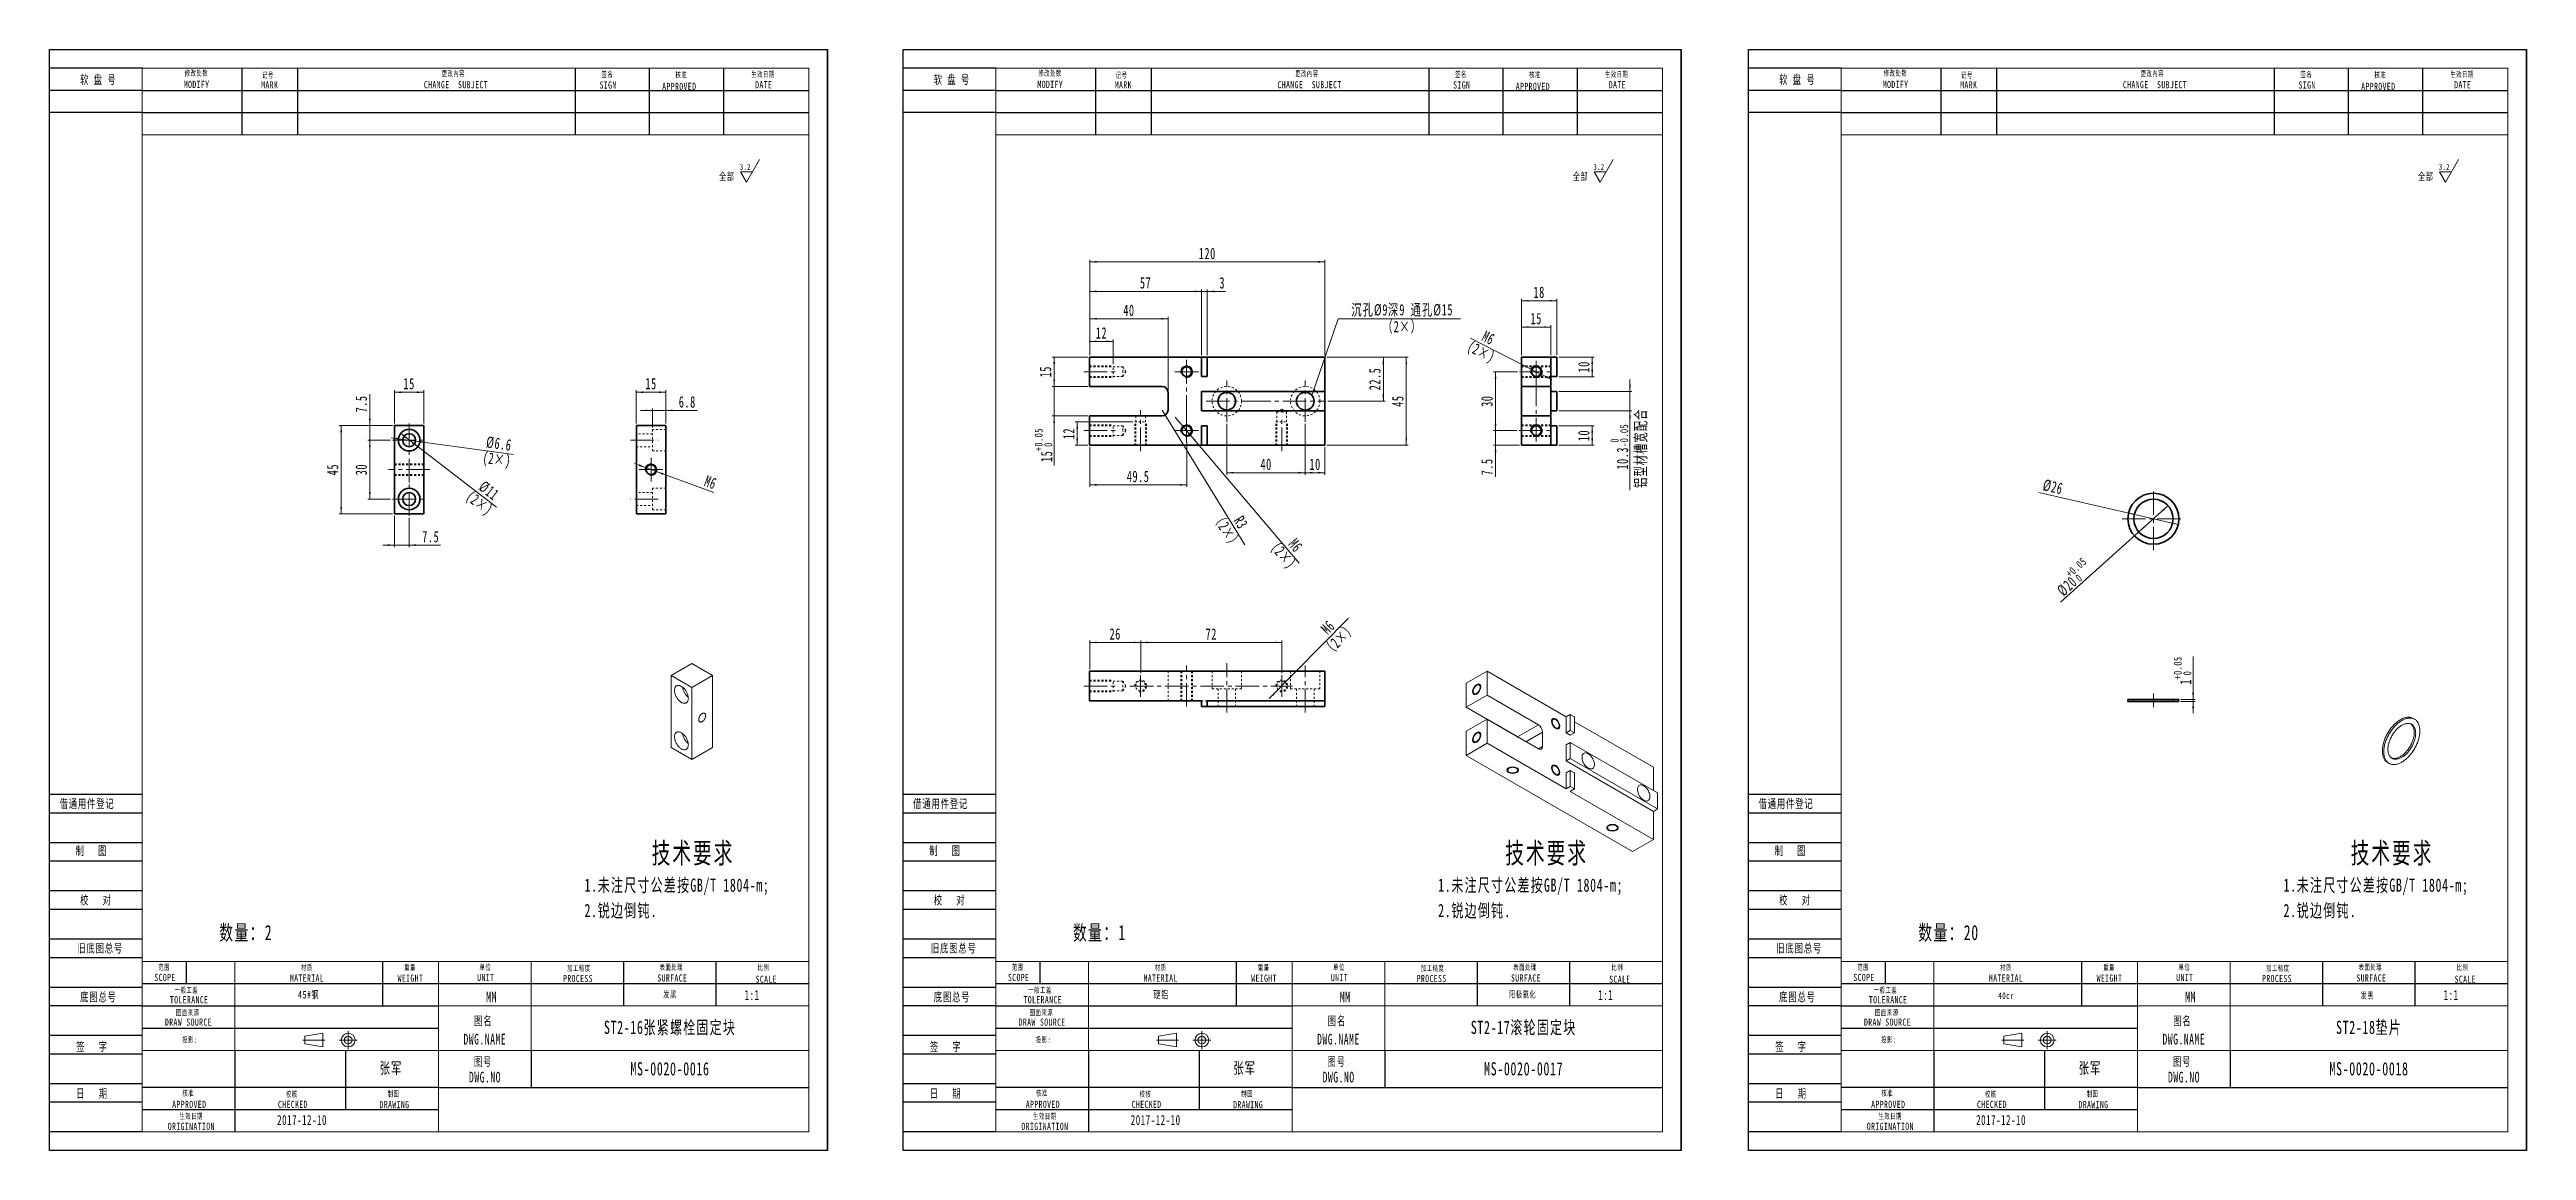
# Model space of a CAD drawing. Header units: millimetres. Extents: x 0 to 7581, y 0 to 561.
# Drawn here: x 5414 to 6677, y 0 to 561 of the extents above; entities that cross this region are included whole.
import ezdxf

# ---------------------------------------------------------------- set-up
doc = ezdxf.new("R2010")
doc.units = ezdxf.units.MM
for name, pattern in [('AD_LTYPE3 0 mm', [16, 11, -1, 1, -1, 1, -1]), ('AD_LTYPE6 0 mm', [12, 1, -1, 1, -1, 1, -1, 1, -1, 1, -1, 1, -1]), ('点画线', [18, 12, -2, 2, -2]), ('虚线', [2, 1, -1])]:
    doc.linetypes.add(name, pattern=pattern)
doc.layers.get('0').update_dxf_attribs({"lineweight": 35})
for name, color, linetype, lineweight in [('ACAD0', 7, 'Continuous', 0), ('ACADA-定位3-标高', 171, 'Continuous', 0), ('ACADA-构件3-柱砼', 9, 'Continuous', 0), ('ACADA-构件8-屋面', 7, 'Continuous', 0), ('EB0', 7, 'Continuous', 35), ('中心线层', 1, '点画线', 18), ('尺寸线层', 3, 'Continuous', 18), ('虚线层', 6, '虚线', 18)]:
    doc.layers.add(name, color=color, linetype=linetype, lineweight=lineweight)
doc.styles.add('标准', font='', dxfattribs={"width": 0.667})
doc.styles.get('标准').set_extended_font_data('宋体')
doc.dimstyles.new('标准', dxfattribs={"dimtxt": 5.779688, "dimasz": 3.5, "dimexe": 1, "dimexo": 1, "dimgap": 1.209086, "dimtad": 1, "dimdsep": 46, "dimtxsty": '标准', "dimblk": '_CAXARROW', "dimcen": 0, "dimdle": 6, "dimazin": 2, "dimtfac": 0.707107, "dimtdec": 3, "dimtmove": 0, "dimatfit": 3, "dimfxl": 1, "dimfrac": 2, "dimtolj": 1, "dimlwd": 18, "dimarcsym": 0})

msp = doc.modelspace()

# ---------------------------------------------------------------- texts
at = {"layer": 'ACADA-定位3-标高', "linetype": 'Continuous', "lineweight": 18, "line_spacing_factor": 1.15057, "style": '标准'}
for s, insert, char_height, width, attachment_point in [('\\T1.1;数量：2', (5500.469, 106.331), 7.7149, 39.38292, 7), ('\\T1.1;数量：1', (5935.961, 106.331), 7.7146, 38.95265, 7), ('\\T1.1;数量：20', (6367.248, 106.331), 7.71492, 45.54936, 7), ('\\T1.1;ST2-16张紧螺栓固定块', (5730.388, 62.364), 6.74297, 141.73595, 5), ('\\T1.1;ST2-17滚轮固定块', (6165.879, 62.364), 6.74297, 141.73595, 5), ('\\T1.1;ST2-18垫片', (6597.167, 62.364), 6.74297, 141.73595, 5), ('\\T1.1;MS-0020-0016', (5730.388, 41.576), 6.74297, 141.73595, 5), ('\\T1.1;MS-0020-0017', (6165.879, 41.576), 6.74297, 141.73595, 5), ('\\T1.1;MS-0020-0018', (6597.167, 41.576), 6.74297, 141.73595, 5), ('\\T1.1;2017-12-10', (5529.924, 12.895), 5.09884, 39.173, 7), ('\\T1.1;2017-12-10', (5965.415, 12.895), 5.09884, 39.173, 7), ('\\T1.1;2017-12-10', (6396.703, 12.895), 5.09884, 39.173, 7)]:
    msp.add_mtext(s, dxfattribs=dict(at, insert=insert, char_height=char_height, width=width, attachment_point=attachment_point))
at = {"layer": 'ACADA-定位3-标高', "linetype": 'AD_LTYPE3 0 mm', "lineweight": 0, "char_height": 5.0972, "width": 10.86809, "attachment_point": 7, "line_spacing_factor": 1.15057, "style": '标准'}
for insert in [(5768.429, 76.59), (6203.921, 76.59), (6635.209, 76.59)]:
    msp.add_mtext('\\T1.1;1:1', dxfattribs=dict(at, insert=insert))
at = {"layer": 'ACADA-构件8-屋面', "linetype": 'Continuous', "lineweight": 18, "line_spacing_factor": 1.15057, "style": '标准'}
for s, insert, char_height, width, attachment_point in [('\\T1.1;软 盘 号', (5429.427, 548.285), 4.55105, 24.99156, 1), ('\\T1.1;修改处数', (5488.771, 549.114), 2.9127, 20.72747, 5), ('\\T1.1;MODIFY', (5488.873, 543.49), 3.64084, 16.59104, 5), ('\\T1.1;记号', (5525.247, 548.116), 2.9127, 14.51074, 5), ('\\T1.1;MARK', (5526.156, 543.267), 3.6408, 12.44253, 5), ('\\T1.1;CHANGE  SUBJECT', (5621.172, 543.344), 3.64084, 35.25937, 5), ('\\T1.1;更改內容', (5619.817, 548.856), 2.9127, 39.39579, 5), ('\\T1.1;SIGN', (5698.798, 543.177), 3.6408, 12.44253, 5), ('\\T1.1;签名', (5698.413, 548.521), 2.9127, 14.51074, 5), ('\\T1.1;APPROVED', (5735.107, 542.467), 3.64084, 16.59104, 5), ('\\T1.1;核准', (5736.142, 548.266), 2.9127, 18.65925, 5), ('\\T1.1;生效日期', (5777.82, 548.518), 2.9127, 16.57895, 5), ('\\T1.1;DATE', (5778.187, 543.344), 3.6408, 12.44253, 5), ('\\T1.1;软 盘 号', (5864.919, 548.285), 4.55105, 24.99156, 1), ('\\T1.1;修改处数', (5924.262, 549.114), 2.9127, 20.72747, 5), ('\\T1.1;MODIFY', (5924.365, 543.49), 3.64084, 16.59104, 5), ('\\T1.1;记号', (5960.739, 548.116), 2.9127, 14.51074, 5), ('\\T1.1;MARK', (5961.648, 543.267), 3.6408, 12.44253, 5), ('\\T1.1;CHANGE  SUBJECT', (6056.664, 543.344), 3.64084, 35.25937, 5), ('\\T1.1;更改內容', (6055.309, 548.856), 2.9127, 39.39579, 5), ('\\T1.1;SIGN', (6134.29, 543.177), 3.6408, 12.44253, 5), ('\\T1.1;签名', (6133.905, 548.521), 2.9127, 14.51074, 5), ('\\T1.1;APPROVED', (6170.599, 542.467), 3.64084, 16.59104, 5), ('\\T1.1;核准', (6171.634, 548.266), 2.9127, 18.65925, 5), ('\\T1.1;生效日期', (6213.312, 548.518), 2.9127, 16.57895, 5), ('\\T1.1;DATE', (6213.679, 543.344), 3.6408, 12.44253, 5), ('\\T1.1;软 盘 号', (6296.206, 548.285), 4.55105, 24.99156, 1), ('\\T1.1;修改处数', (6355.55, 549.114), 2.9127, 20.72747, 5), ('\\T1.1;MODIFY', (6355.653, 543.49), 3.64084, 16.59104, 5), ('\\T1.1;记号', (6392.026, 548.116), 2.9127, 14.51074, 5), ('\\T1.1;MARK', (6392.935, 543.267), 3.6408, 12.44253, 5), ('\\T1.1;CHANGE  SUBJECT', (6487.951, 543.344), 3.64084, 35.25937, 5), ('\\T1.1;更改內容', (6486.597, 548.856), 2.9127, 39.39579, 5), ('\\T1.1;SIGN', (6565.577, 543.177), 3.6408, 12.44253, 5), ('\\T1.1;签名', (6565.192, 548.521), 2.9127, 14.51074, 5), ('\\T1.1;APPROVED', (6601.887, 542.467), 3.64084, 16.59104, 5), ('\\T1.1;核准', (6602.921, 548.266), 2.9127, 18.65925, 5), ('\\T1.1;生效日期', (6644.6, 548.518), 2.9127, 16.57895, 5), ('\\T1.1;DATE', (6644.967, 543.344), 3.6408, 12.44253, 5), ('\\T1.1;借通用件登记', (5418.94, 179.11), 4.55105, 42.94074, 1), ('\\T1.1;借通用件登记', (5854.432, 179.11), 4.55105, 42.94074, 1), ('\\T1.1;借通用件登记', (6285.72, 179.11), 4.55105, 42.94074, 1), ('\\T1.1;制   图', (5427.135, 155.128), 4.55105, 24.99156, 1), ('\\T1.1;制   图', (5862.627, 155.128), 4.55105, 24.99156, 1), ('\\T1.1;制   图', (6293.914, 155.128), 4.55105, 24.99156, 1), ('\\T1.1;校   对', (5429.427, 129.942), 4.55105, 24.99156, 1), ('\\T1.1;校   对', (5864.919, 129.942), 4.55105, 24.99156, 1), ('\\T1.1;校   对', (6296.206, 129.942), 4.55105, 24.99156, 1), ('\\T1.1;旧底图总号', (5427.962, 105.419), 4.55105, 71.28793, 1), ('\\T1.1;旧底图总号', (5863.454, 105.419), 4.55105, 71.28793, 1), ('\\T1.1;旧底图总号', (6294.742, 105.419), 4.55105, 71.28793, 1), ('\\T1.1;SCOPE', (5472.74, 88.179), 3.64084, 10.49631, 5), ('\\T1.1;范围', (5472.346, 93.271), 2.9127, 9.1903, 5), ('\\T1.1;MATERIAL', (5545.196, 87.895), 3.64084, 15.39209, 5), ('\\T1.1;材质', (5545.189, 93.143), 2.9127, 15.00191, 5), ('\\T1.1;WEIGHT', (5597.944, 87.823), 3.64084, 15.29033, 5), ('\\T1.1;重量', (5597.769, 93.156), 2.9127, 16.93912, 5), ('\\T1.1;UNIT', (5636.374, 88.156), 3.6408, 11.00889, 5), ('\\T1.1;单位', (5636.152, 93.24), 2.9127, 13.06471, 5), ('\\T1.1;PROCESS', (5683.44, 87.631), 3.64084, 14.67599, 5), ('\\T1.1;加工精度', (5683.919, 92.758), 2.9127, 18.38439, 5), ('\\T1.1;表面处理', (5731.055, 93.309), 2.9127, 18.38439, 5), ('\\T1.1;SURFACE', (5731.567, 87.889), 3.64084, 14.57424, 5), ('\\T1.1;SCALE', (5779.5, 87.266), 3.64084, 15.13391, 5), ('\\T1.1;比例', (5778.156, 93.184), 2.9127, 16.69126, 5), ('\\T1.1;SCOPE', (5908.232, 88.179), 3.64084, 10.49631, 5), ('\\T1.1;范围', (5907.838, 93.271), 2.9127, 9.1903, 5), ('\\T1.1;MATERIAL', (5980.688, 87.895), 3.64084, 15.39209, 5), ('\\T1.1;材质', (5980.68, 93.143), 2.9127, 15.00191, 5), ('\\T1.1;WEIGHT', (6033.436, 87.823), 3.64084, 15.29033, 5), ('\\T1.1;重量', (6033.261, 93.156), 2.9127, 16.93912, 5), ('\\T1.1;UNIT', (6071.866, 88.156), 3.6408, 11.00889, 5), ('\\T1.1;单位', (6071.644, 93.24), 2.9127, 13.06471, 5), ('\\T1.1;PROCESS', (6118.931, 87.631), 3.64084, 14.67599, 5), ('\\T1.1;加工精度', (6119.411, 92.758), 2.9127, 18.38439, 5), ('\\T1.1;表面处理', (6166.547, 93.309), 2.9127, 18.38439, 5), ('\\T1.1;SURFACE', (6167.059, 87.889), 3.64084, 14.57424, 5), ('\\T1.1;SCALE', (6214.992, 87.266), 3.64084, 15.13391, 5), ('\\T1.1;比例', (6213.648, 93.184), 2.9127, 16.69126, 5), ('\\T1.1;SCOPE', (6339.52, 88.179), 3.64084, 10.49631, 5), ('\\T1.1;范围', (6339.125, 93.271), 2.9127, 9.1903, 5), ('\\T1.1;MATERIAL', (6411.976, 87.895), 3.64084, 15.39209, 5), ('\\T1.1;材质', (6411.968, 93.143), 2.9127, 15.00191, 5), ('\\T1.1;WEIGHT', (6464.723, 87.823), 3.64084, 15.29033, 5), ('\\T1.1;重量', (6464.548, 93.156), 2.9127, 16.93912, 5), ('\\T1.1;UNIT', (6503.153, 88.156), 3.6408, 11.00889, 5), ('\\T1.1;单位', (6502.932, 93.24), 2.9127, 13.06471, 5), ('\\T1.1;PROCESS', (6550.219, 87.631), 3.64084, 14.67599, 5), ('\\T1.1;加工精度', (6550.698, 92.758), 2.9127, 18.38439, 5), ('\\T1.1;表面处理', (6597.835, 93.309), 2.9127, 18.38439, 5), ('\\T1.1;SURFACE', (6598.347, 87.889), 3.64084, 14.57424, 5), ('\\T1.1;SCALE', (6646.28, 87.266), 3.64084, 15.13391, 5), ('\\T1.1;比例', (6644.936, 93.184), 2.9127, 16.69126, 5), ('\\T1.1;底图总号', (5429.427, 80.562), 4.5511, 24.99156, 1), ('\\T1.1;TOLERANCE', (5485.052, 76.814), 3.64084, 18.44864, 5), ('\\T1.1;一般工差', (5483.666, 81.591), 2.9127, 20.32159, 5), ('\\T1.1;   MM', (5635.26, 78.184), 5.46126, 22.34339, 5), ('\\T1.1;底图总号', (5864.919, 80.562), 4.5511, 24.99156, 1), ('\\T1.1;TOLERANCE', (5920.544, 76.814), 3.64084, 18.44864, 5), ('\\T1.1;一般工差', (5919.158, 81.591), 2.9127, 20.32159, 5), ('\\T1.1;   MM', (6070.752, 78.184), 5.46126, 22.34339, 5), ('\\T1.1;底图总号', (6296.206, 80.562), 4.5511, 24.99156, 1), ('\\T1.1;TOLERANCE', (6351.831, 76.814), 3.64084, 18.44864, 5), ('\\T1.1;一般工差', (6350.446, 81.591), 2.9127, 20.32159, 5), ('\\T1.1;   MM', (6502.04, 78.184), 5.46126, 22.34339, 5), ('\\T1.1;图面来源', (5484.357, 70.151), 2.9127, 24.196, 5), ('\\T1.1;图名', (5635.128, 65.83), 4.5511, 13.78546, 5), ('\\T1.1;图面来源', (5919.849, 70.151), 2.9127, 24.196, 5), ('\\T1.1;图名', (6070.62, 65.83), 4.5511, 13.78546, 5), ('\\T1.1;图面来源', (6351.137, 70.151), 2.9127, 24.196, 5), ('\\T1.1;图名', (6501.907, 65.83), 4.5511, 13.78546, 5), ('\\T1.1;签   字', (5427.446, 55.194), 4.55105, 24.99156, 1), ('\\T1.1;投影:', (5485.417, 56.283), 2.9127, 108.913, 5), ('\\T1.1;签   字', (5862.938, 55.194), 4.55105, 24.99156, 1), ('\\T1.1;投影:', (5920.909, 56.283), 2.9127, 108.913, 5), ('\\T1.1;签   字', (6294.226, 55.194), 4.55105, 24.99156, 1), ('\\T1.1;投影:', (6352.197, 56.283), 2.9127, 108.913, 5), ('\\T1.1;张军', (5588.058, 41.665), 5.772, 75.59251, 5), ('\\T1.1;图号', (5634.996, 45.122), 4.5511, 22.50287, 5), ('\\T1.1;张军', (6023.55, 41.665), 5.772, 75.59251, 5), ('\\T1.1;图号', (6070.488, 45.122), 4.5511, 22.50287, 5), ('\\T1.1;张军', (6454.837, 41.665), 5.772, 75.59251, 5), ('\\T1.1;图号', (6501.776, 45.122), 4.5511, 22.50287, 5), ('\\T1.1;日   期', (5427.446, 31.382), 4.55105, 24.99156, 1), ('\\T1.1;APPROVED', (5485.115, 23.463), 3.64084, 17.02023, 5), ('\\T1.1;核准', (5484.576, 29.074), 2.9127, 16.93912, 5), ('\\T1.1;CHECKED', (5538.012, 23.463), 3.64084, 14.67599, 5), ('\\T1.1;校核', (5537.425, 28.576), 2.9127, 15.00191, 5), ('\\T1.1;制图', (5589.299, 28.702), 2.9127, 18.87632, 5), ('\\T1.1;日   期', (5862.938, 31.382), 4.55105, 24.99156, 1), ('\\T1.1;APPROVED', (5920.607, 23.463), 3.64084, 17.02023, 5), ('\\T1.1;核准', (5920.067, 29.074), 2.9127, 16.93912, 5), ('\\T1.1;CHECKED', (5973.504, 23.463), 3.64084, 14.67599, 5), ('\\T1.1;校核', (5972.917, 28.576), 2.9127, 15.00191, 5), ('\\T1.1;制图', (6024.791, 28.702), 2.9127, 18.87632, 5), ('\\T1.1;日   期', (6294.226, 31.382), 4.55105, 24.99156, 1), ('\\T1.1;APPROVED', (6351.894, 23.463), 3.64084, 17.02023, 5), ('\\T1.1;核准', (6351.355, 29.074), 2.9127, 16.93912, 5), ('\\T1.1;CHECKED', (6404.791, 23.463), 3.64084, 14.67599, 5), ('\\T1.1;校核', (6404.205, 28.576), 2.9127, 15.00191, 5), ('\\T1.1;制图', (6456.078, 28.702), 2.9127, 18.87632, 5), ('\\T1.1;ORIGINATION', (5486.145, 12.239), 3.64084, 20.5743, 5), ('\\T1.1;生效日期', (5486.109, 17.29), 2.9127, 24.196, 5), ('\\T1.1;DRAWING', (5589.812, 23.338), 3.64084, 14.1672, 5), ('\\T1.1;ORIGINATION', (5921.637, 12.239), 3.64084, 20.5743, 5), ('\\T1.1;生效日期', (5921.601, 17.29), 2.9127, 24.196, 5), ('\\T1.1;DRAWING', (6025.304, 23.338), 3.64084, 14.1672, 5), ('\\T1.1;ORIGINATION', (6352.924, 12.239), 3.64084, 20.5743, 5), ('\\T1.1;生效日期', (6352.889, 17.29), 2.9127, 24.196, 5), ('\\T1.1;DRAWING', (6456.592, 23.338), 3.64084, 14.1672, 5)]:
    msp.add_mtext(s, dxfattribs=dict(at, insert=insert, char_height=char_height, width=width, attachment_point=attachment_point))
at = {"layer": '尺寸线层', "linetype": 'Continuous', "lineweight": 18, "line_spacing_factor": 1.15057, "style": '标准'}
for s, insert, char_height, width, attachment_point in [('\\T1.1;技术要求', (5720.995, 156.922), 10.5373, 72.72313, 1), ('\\T1.1;技术要求', (6156.487, 156.922), 10.5373, 72.72313, 1), ('\\T1.1;技术要求', (6587.775, 156.922), 10.5373, 72.72313, 1), ('\\T1.1;1.未注尺寸公差按GB/T 1804-m;\\P2.锐边倒钝.', (5686.765, 138.634), 6.74297, 128.95196, 1), ('\\T1.1;1.未注尺寸公差按GB/T 1804-m;\\P2.锐边倒钝.', (6122.257, 138.634), 6.74297, 128.95196, 1), ('\\T1.1;1.未注尺寸公差按GB/T 1804-m;\\P2.锐边倒钝.', (6553.545, 138.634), 6.74297, 128.95196, 1), ('\\T1.1;45#钢', (5545.991, 79.192), 3.8483, 40.53202, 5), ('\\T1.1;发黑', (5730.388, 79.372), 3.3715, 47.24532, 5), ('\\T1.1;硬铝', (5980.988, 79.192), 3.8483, 40.53202, 5), ('\\T1.1;阳极氧化', (6165.385, 79.372), 3.3715, 47.24532, 5), ('\\T1.1;40cr', (6412.014, 78.898), 3.3715, 75.59251, 5), ('\\T1.1;发黑', (6596.271, 78.898), 3.3715, 47.24532, 5), ('\\T1.1;DRAW SOURCE', (5484.728, 65.389), 3.64084, 47.21285, 5), ('\\T1.1;DRAW SOURCE', (5920.22, 65.389), 3.64084, 47.21285, 5), ('\\T1.1;DRAW SOURCE', (6351.508, 65.389), 3.64084, 47.21285, 5), ('\\T1.1;DWG.NAME', (5635.897, 56.694), 5.46126, 47.24532, 5), ('\\T1.1;DWG.NAME', (6071.389, 56.694), 5.46126, 47.24532, 5), ('\\T1.1;DWG.NAME', (6502.676, 56.694), 5.46126, 47.24532, 5), ('\\T1.1;DWG.NO', (5635.996, 37.33), 5.46126, 47.44838, 5), ('\\T1.1;DWG.NO', (6071.487, 37.33), 5.46126, 47.44838, 5), ('\\T1.1;DWG.NO', (6502.775, 37.33), 5.46126, 47.44838, 5)]:
    msp.add_mtext(s, dxfattribs=dict(at, insert=insert, char_height=char_height, width=width, attachment_point=attachment_point))

# ---------------------------------------------------------------- blocks, each defined once
blk = doc.blocks.new('*X31')
at = {"layer": '尺寸线层', "linetype": 'Continuous', "lineweight": 18}
for p, q in [((3.5, 3.8), (9.5, 3.8)), ((6.5, -1.4), (3.5, 3.8)), ((6.5, -1.4), (13.1, 10.1))]:
    blk.add_line(p, q, dxfattribs=at)
at = {"layer": '尺寸线层', "linetype": 'Continuous', "lineweight": 18, "line_spacing_factor": 1.15057, "style": '标准'}
for s, insert, char_height, width, attachment_point in [('\\T1.1;全部', (-3.5, 1.3), 3.85, 17.164, 5), ('\\T1.1;3.2', (8.7, 6.4), 3.12, 6.818, 6)]:
    blk.add_mtext(s, dxfattribs=dict(at, insert=insert, char_height=char_height, width=width, attachment_point=attachment_point))
blk = doc.blocks.new('*X32')
at = {"layer": '尺寸线层', "linetype": 'Continuous', "lineweight": 18}
for p, q in [((3.5, 3.8), (9.5, 3.8)), ((6.5, -1.4), (3.5, 3.8)), ((6.5, -1.4), (13.1, 10.1))]:
    blk.add_line(p, q, dxfattribs=at)
at = {"layer": '尺寸线层', "linetype": 'Continuous', "lineweight": 18, "line_spacing_factor": 1.15057, "style": '标准'}
for s, insert, char_height, width, attachment_point in [('\\T1.1;全部', (-3.5, 1.3), 3.85, 17.164, 5), ('\\T1.1;3.2', (8.7, 6.4), 3.12, 6.818, 6)]:
    blk.add_mtext(s, dxfattribs=dict(at, insert=insert, char_height=char_height, width=width, attachment_point=attachment_point))
blk = doc.blocks.new('*X33')
at = {"layer": '尺寸线层', "linetype": 'Continuous', "lineweight": 18}
for p, q in [((3.5, 3.8), (9.5, 3.8)), ((6.5, -1.4), (3.5, 3.8)), ((6.5, -1.4), (13.1, 10.1))]:
    blk.add_line(p, q, dxfattribs=at)
at = {"layer": '尺寸线层', "linetype": 'Continuous', "lineweight": 18, "line_spacing_factor": 1.15057, "style": '标准'}
for s, insert, char_height, width, attachment_point in [('\\T1.1;全部', (-3.5, 1.3), 3.85, 17.164, 5), ('\\T1.1;3.2', (8.7, 6.4), 3.12, 6.818, 6)]:
    blk.add_mtext(s, dxfattribs=dict(at, insert=insert, char_height=char_height, width=width, attachment_point=attachment_point))
blk = doc.blocks.new('*X138')
at = {"layer": '尺寸线层', "linetype": 'Continuous', "lineweight": 18}
for points in [[(5562.6, 369.6), (5563.1, 366.1), (5562.2, 366.1)], [(5562.6, 324.6), (5563.1, 328.1), (5562.2, 328.1)]]:
    blk.add_hatch(color=0, dxfattribs=at).paths.add_polyline_path(points, flags=0)
at = {"layer": '尺寸线层', "color": 0, "linetype": 'Continuous', "lineweight": 18}
for p, q in [((5588.8, 369.6), (5561.6, 369.6)), ((5562.6, 369.6), (5562.6, 324.6)), ((5588.8, 324.6), (5561.6, 324.6))]:
    blk.add_line(p, q, dxfattribs=at)
at = {"layer": '尺寸线层', "color": 0, "linetype": 'Continuous', "lineweight": 18, "insert": (5558.3, 347.1), "char_height": 5.78, "width": 8.121, "attachment_point": 5, "rotation": 90, "line_spacing_factor": 1.15057, "style": '标准'}
blk.add_mtext('\\T1.1;45', dxfattribs=at)
blk = doc.blocks.new('_CAXARROW')
blk.add_hatch(color=0).paths.add_polyline_path([(0, 0), (-1, 0.125), (-1, -0.125)], flags=0)
blk = doc.blocks.new('*X139')
at = {"layer": '尺寸线层', "linetype": 'Continuous', "lineweight": 18}
for points in [[(5577.2, 362.1), (5577.7, 358.6), (5576.8, 358.6)], [(5577.2, 332.1), (5577.7, 335.6), (5576.8, 335.6)]]:
    blk.add_hatch(color=0, dxfattribs=at).paths.add_polyline_path(points, flags=0)
at = {"layer": '尺寸线层', "color": 0, "linetype": 'Continuous', "lineweight": 18}
for p, q in [((5587.8, 362.1), (5576.2, 362.1)), ((5577.2, 362.1), (5577.2, 332.1)), ((5587.8, 332.1), (5576.2, 332.1))]:
    blk.add_line(p, q, dxfattribs=at)
at = {"layer": '尺寸线层', "color": 0, "linetype": 'Continuous', "lineweight": 18, "insert": (5572.9, 347.1), "char_height": 5.78, "width": 8.218, "attachment_point": 5, "rotation": 90, "line_spacing_factor": 1.15057, "style": '标准'}
blk.add_mtext('\\T1.1;30', dxfattribs=at)
blk = doc.blocks.new('*X140')
at = {"layer": '尺寸线层', "linetype": 'Continuous', "lineweight": 18}
for points in [[(5577.2, 369.6), (5576.8, 373.1), (5577.7, 373.1)], [(5577.2, 362.1), (5576.8, 358.6), (5577.7, 358.6)]]:
    blk.add_hatch(color=0, dxfattribs=at).paths.add_polyline_path(points, flags=0)
at = {"layer": '尺寸线层', "color": 0, "linetype": 'Continuous', "lineweight": 18}
for p, q in [((5577.2, 356.1), (5577.2, 385.6)), ((5588.8, 369.6), (5576.2, 369.6)), ((5587.8, 362.1), (5576.2, 362.1))]:
    blk.add_line(p, q, dxfattribs=at)
at = {"layer": '尺寸线层', "color": 0, "linetype": 'Continuous', "lineweight": 18, "insert": (5572.9, 380.6), "char_height": 5.78, "width": 12.645, "attachment_point": 5, "rotation": 90, "line_spacing_factor": 1.15057, "style": '标准'}
blk.add_mtext('\\T1.1;7.5', dxfattribs=at)
blk = doc.blocks.new('*X141')
at = {"layer": '尺寸线层', "linetype": 'Continuous', "lineweight": 18}
for points in [[(5589.8, 308.6), (5586.3, 309.1), (5586.3, 308.2)], [(5597.3, 308.6), (5600.8, 309.1), (5600.8, 308.2)]]:
    blk.add_hatch(color=0, dxfattribs=at).paths.add_polyline_path(points, flags=0)
at = {"layer": '尺寸线层', "color": 0, "linetype": 'Continuous', "lineweight": 18}
for p, q in [((5589.8, 323.6), (5589.8, 307.6)), ((5597.3, 322.6), (5597.3, 307.6)), ((5583.8, 308.6), (5613.3, 308.6))]:
    blk.add_line(p, q, dxfattribs=at)
at = {"layer": '尺寸线层', "color": 0, "linetype": 'Continuous', "lineweight": 18, "insert": (5608.3, 312.9), "char_height": 5.78, "width": 12.645, "attachment_point": 5, "line_spacing_factor": 1.15057, "style": '标准'}
blk.add_mtext('\\T1.1;7.5', dxfattribs=at)
blk = doc.blocks.new('*X142')
at = {"layer": '尺寸线层', "linetype": 'Continuous', "lineweight": 18}
for points in [[(5589.8, 386.6), (5593.3, 387), (5593.3, 386.1)], [(5604.8, 386.6), (5601.3, 387), (5601.3, 386.1)]]:
    blk.add_hatch(color=0, dxfattribs=at).paths.add_polyline_path(points, flags=0)
at = {"layer": '尺寸线层', "color": 0, "linetype": 'Continuous', "lineweight": 18}
for p, q in [((5589.8, 370.6), (5589.8, 387.6)), ((5589.8, 386.6), (5604.8, 386.6)), ((5604.8, 370.6), (5604.8, 387.6))]:
    blk.add_line(p, q, dxfattribs=at)
at = {"layer": '尺寸线层', "color": 0, "linetype": 'Continuous', "lineweight": 18, "insert": (5597.3, 390.9), "char_height": 5.78, "width": 8.121, "attachment_point": 5, "line_spacing_factor": 1.15057, "style": '标准'}
blk.add_mtext('\\T1.1;15', dxfattribs=at)
blk = doc.blocks.new('*X143')
at = {"layer": '尺寸线层', "linetype": 'Continuous', "lineweight": 18}
for points in [[(5713.2, 386.6), (5716.7, 387), (5716.7, 386.1)], [(5728.2, 386.6), (5724.7, 387), (5724.7, 386.1)]]:
    blk.add_hatch(color=0, dxfattribs=at).paths.add_polyline_path(points, flags=0)
at = {"layer": '尺寸线层', "color": 0, "linetype": 'Continuous', "lineweight": 18}
for p, q in [((5713.2, 370.6), (5713.2, 387.6)), ((5713.2, 386.6), (5728.2, 386.6)), ((5728.2, 370.6), (5728.2, 387.6))]:
    blk.add_line(p, q, dxfattribs=at)
at = {"layer": '尺寸线层', "color": 0, "linetype": 'Continuous', "lineweight": 18, "insert": (5720.7, 390.9), "char_height": 5.78, "width": 8.121, "attachment_point": 5, "line_spacing_factor": 1.15057, "style": '标准'}
blk.add_mtext('\\T1.1;15', dxfattribs=at)
blk = doc.blocks.new('*X144')
at = {"layer": '尺寸线层', "linetype": 'Continuous', "lineweight": 18}
for points in [[(5717.9, 348.1), (5714.5, 348.9), (5714.8, 349.8)], [(5723.5, 346.1), (5726.7, 344.5), (5727, 345.3)]]:
    blk.add_hatch(color=0, dxfattribs=at).paths.add_polyline_path(points, flags=0)
at = {"layer": '尺寸线层', "color": 0, "linetype": 'Continuous', "lineweight": 18}
blk.add_line((5752.8, 335.4), (5712.3, 350.2), dxfattribs=at)
at = {"layer": '尺寸线层', "color": 0, "linetype": 'Continuous', "lineweight": 18, "insert": (5751.1, 340.6), "char_height": 5.78, "width": 11.305, "attachment_point": 5, "rotation": 339.9035, "line_spacing_factor": 1.15057, "style": '标准'}
blk.add_mtext('\\T1.1;M6', dxfattribs=at)
blk = doc.blocks.new('*X145')
at = {"layer": '尺寸线层', "linetype": 'Continuous', "lineweight": 18}
for points in [[(5721.4, 377.3), (5717.9, 377.7), (5717.9, 376.9)], [(5728.2, 377.3), (5731.7, 377.7), (5731.7, 376.9)]]:
    blk.add_hatch(color=0, dxfattribs=at).paths.add_polyline_path(points, flags=0)
at = {"layer": '尺寸线层', "color": 0, "linetype": 'Continuous', "lineweight": 18}
for p, q in [((5715.4, 377.3), (5744.2, 377.3)), ((5721.4, 368.6), (5721.4, 378.3)), ((5728.2, 370.6), (5728.2, 378.3))]:
    blk.add_line(p, q, dxfattribs=at)
at = {"layer": '尺寸线层', "color": 0, "linetype": 'Continuous', "lineweight": 18, "insert": (5739.2, 381.6), "char_height": 5.78, "width": 12.677, "attachment_point": 5, "line_spacing_factor": 1.15057, "style": '标准'}
blk.add_mtext('\\T1.1;6.8', dxfattribs=at)
blk = doc.blocks.new('*X146')
at = {"layer": '尺寸线层', "linetype": 'Continuous', "lineweight": 18}
for points in [[(5594.1, 362.5), (5590.5, 362.6), (5590.6, 363.4)], [(5600.6, 361.7), (5604, 360.8), (5604.1, 361.6)]]:
    blk.add_hatch(color=0, dxfattribs=at).paths.add_polyline_path(points, flags=0)
at = {"layer": '尺寸线层', "color": 0, "linetype": 'Continuous', "lineweight": 18}
blk.add_line((5650.5, 354.9), (5588.1, 363.4), dxfattribs=at)
at = {"layer": '尺寸线层', "color": 0, "linetype": 'Continuous', "lineweight": 18, "char_height": 5.78, "attachment_point": 5, "rotation": 352.3124, "line_spacing_factor": 1.15057, "style": '标准'}
for s, insert, width in [('\\T1.1;(2×)', (5642, 351.7), 21.445), ('\\T1.1;%%C6.6', (5643.1, 360.3), 18.402)]:
    blk.add_mtext(s, dxfattribs=dict(at, insert=insert, width=width))
blk = doc.blocks.new('*X147')
at = {"layer": '尺寸线层', "linetype": 'Continuous', "lineweight": 18}
for points in [[(5593, 365.5), (5595.5, 363), (5596, 363.7)], [(5601.7, 358.8), (5598.6, 360.5), (5599.2, 361.2)]]:
    blk.add_hatch(color=0, dxfattribs=at).paths.add_polyline_path(points, flags=0)
at = {"layer": '尺寸线层', "color": 0, "linetype": 'Continuous', "lineweight": 18}
blk.add_line((5641.8, 328), (5593, 365.5), dxfattribs=at)
at = {"layer": '尺寸线层', "color": 0, "linetype": 'Continuous', "lineweight": 18, "char_height": 5.78, "attachment_point": 5, "rotation": 322.5535, "line_spacing_factor": 1.15057, "style": '标准'}
for s, insert, width in [('\\T1.1;%%C11', (5638, 336.4), 18.963), ('\\T1.1;(2×)', (5632.8, 329.5), 28.373)]:
    blk.add_mtext(s, dxfattribs=dict(at, insert=insert, width=width))
blk = doc.blocks.new('*X148')
at = {"layer": '尺寸线层', "linetype": 'Continuous', "lineweight": 18}
for points in [[(6474.5, 324.9), (6478, 324.6), (6477.8, 323.7)], [(6499.8, 319.1), (6496.5, 320.3), (6496.3, 319.5)]]:
    blk.add_hatch(color=0, dxfattribs=at).paths.add_polyline_path(points, flags=0)
at = {"layer": '尺寸线层', "color": 0, "linetype": 'Continuous', "lineweight": 18}
blk.add_line((6428.7, 335.5), (6499.8, 319.1), dxfattribs=at)
at = {"layer": '尺寸线层', "color": 0, "linetype": 'Continuous', "lineweight": 18, "insert": (6435.9, 338.3), "char_height": 5.78, "width": 14.703, "attachment_point": 5, "rotation": 347.0437, "line_spacing_factor": 1.15057, "style": '标准'}
blk.add_mtext('\\T1.1;%%C26', dxfattribs=at)
blk = doc.blocks.new('*X150')
at = {"color": 0, "char_height": 5.78, "attachment_point": 1, "rotation": 41.8648, "line_spacing_factor": 1.15057, "style": '标准'}
for s, insert, width in [('\\T1.1;%%C20', (6437.4, 286.5), 39.841), ('\\T1.1;{\\H0.707107x;+0.05}', (6442, 294.9), 20.935), ('\\T1.1;{\\H0.707107x;0}', (6446.9, 292.7), 20.935)]:
    blk.add_mtext(s, dxfattribs=dict(at, insert=insert, width=width))
blk = doc.blocks.new('*X149')
at = {"layer": '尺寸线层', "linetype": 'Continuous', "lineweight": 18}
for points in [[(6494.6, 328.7), (6491.7, 326.7), (6492.3, 326)], [(6479.7, 315.4), (6482, 318), (6482.6, 317.4)]]:
    blk.add_hatch(color=0, dxfattribs=at).paths.add_polyline_path(points, flags=0)
at = {"layer": '尺寸线层', "color": 0, "linetype": 'Continuous', "lineweight": 18}
blk.add_line((6439.8, 279.6), (6494.6, 328.7), dxfattribs=at)
blk.add_blockref('*X150', (0, 0), dxfattribs=at)
blk = doc.blocks.new('*X152')
at = {"color": 0, "char_height": 5.78, "attachment_point": 1, "rotation": 90, "line_spacing_factor": 1.15057, "style": '标准'}
for s, insert, width in [('\\T1.1;{\\H0.707107x;+0.05}', (6497.5, 240.1), 20.935), ('\\T1.1;{\\H0.707107x;0}', (6502.4, 242.2), 20.935), ('\\T1.1;1', (6500.7, 237.5), 26.88)]:
    blk.add_mtext(s, dxfattribs=dict(at, insert=insert, width=width))
blk = doc.blocks.new('*X151')
at = {"layer": '尺寸线层', "linetype": 'Continuous', "lineweight": 18}
for points in [[(6507.4, 229.9), (6507, 233.4), (6507.9, 233.4)], [(6507.4, 228.9), (6507, 225.4), (6507.9, 225.4)]]:
    blk.add_hatch(color=0, dxfattribs=at).paths.add_polyline_path(points, flags=0)
at = {"layer": '尺寸线层', "color": 0, "linetype": 'Continuous', "lineweight": 18}
for p, q in [((6507.4, 222.9), (6507.4, 251.9)), ((6501.2, 229.9), (6508.4, 229.9)), ((6501.2, 228.9), (6508.4, 228.9))]:
    blk.add_line(p, q, dxfattribs=at)
blk.add_blockref('*X152', (0, 0), dxfattribs=at)
blk = doc.blocks.new('*X153')
at = {"layer": '尺寸线层', "linetype": 'Continuous', "lineweight": 18}
for points in [[(5926.4, 404.5), (5925.9, 401), (5926.8, 401)], [(5926.4, 389.5), (5925.9, 393), (5926.8, 393)]]:
    blk.add_hatch(color=0, dxfattribs=at).paths.add_polyline_path(points, flags=0)
at = {"layer": '尺寸线层', "color": 0, "linetype": 'Continuous', "lineweight": 18}
for p, q in [((5943.5, 404.5), (5925.4, 404.5)), ((5926.4, 389.5), (5926.4, 404.5)), ((5943.5, 389.5), (5925.4, 389.5))]:
    blk.add_line(p, q, dxfattribs=at)
at = {"layer": '尺寸线层', "color": 0, "linetype": 'Continuous', "lineweight": 18, "insert": (5922, 397), "char_height": 5.78, "width": 8.121, "attachment_point": 5, "rotation": 90, "line_spacing_factor": 1.15057, "style": '标准'}
blk.add_mtext('\\T1.1;15', dxfattribs=at)
blk = doc.blocks.new('*X155')
at = {"color": 0, "char_height": 5.78, "attachment_point": 1, "rotation": 90, "line_spacing_factor": 1.15057, "style": '标准'}
for s, insert, width in [('\\T1.1;{\\H0.707107x;+0.05}', (5916.4, 356.5), 20.935), ('\\T1.1;15', (5919.6, 351), 32.911), ('\\T1.1;{\\H0.707107x;0}', (5921.3, 358.7), 20.935)]:
    blk.add_mtext(s, dxfattribs=dict(at, insert=insert, width=width))
blk = doc.blocks.new('*X154')
at = {"layer": '尺寸线层', "linetype": 'Continuous', "lineweight": 18}
for points in [[(5926.4, 389.5), (5925.9, 393), (5926.8, 393)], [(5926.4, 374.5), (5925.9, 371), (5926.8, 371)]]:
    blk.add_hatch(color=0, dxfattribs=at).paths.add_polyline_path(points, flags=0)
at = {"layer": '尺寸线层', "color": 0, "linetype": 'Continuous', "lineweight": 18}
for p, q in [((5926.4, 349.2), (5926.4, 395.5)), ((5943.5, 389.5), (5925.4, 389.5)), ((5943.5, 374.5), (5925.4, 374.5))]:
    blk.add_line(p, q, dxfattribs=at)
blk.add_blockref('*X155', (0, 0), dxfattribs=at)
blk = doc.blocks.new('*X156')
at = {"layer": '尺寸线层', "linetype": 'Continuous', "lineweight": 18}
for points in [[(5944.5, 453), (5948, 453.5), (5948, 452.6)], [(6064.5, 453), (6061, 453.5), (6061, 452.6)]]:
    blk.add_hatch(color=0, dxfattribs=at).paths.add_polyline_path(points, flags=0)
at = {"layer": '尺寸线层', "color": 0, "linetype": 'Continuous', "lineweight": 18}
for p, q in [((5944.5, 405.5), (5944.5, 454)), ((5944.5, 453), (6064.5, 453)), ((6064.5, 405.5), (6064.5, 454))]:
    blk.add_line(p, q, dxfattribs=at)
at = {"layer": '尺寸线层', "color": 0, "linetype": 'Continuous', "lineweight": 18, "insert": (6004.5, 457.3), "char_height": 5.78, "width": 12.741, "attachment_point": 5, "line_spacing_factor": 1.15057, "style": '标准'}
blk.add_mtext('\\T1.1;120', dxfattribs=at)
blk = doc.blocks.new('*X157')
at = {"layer": '尺寸线层', "linetype": 'Continuous', "lineweight": 18}
for points in [[(5944.5, 438), (5948, 437.5), (5948, 438.4)], [(6001.5, 438), (5998, 437.5), (5998, 438.4)]]:
    blk.add_hatch(color=0, dxfattribs=at).paths.add_polyline_path(points, flags=0)
at = {"layer": '尺寸线层', "color": 0, "linetype": 'Continuous', "lineweight": 18}
for p, q in [((5944.5, 405.5), (5944.5, 439)), ((6001.5, 438), (5944.5, 438)), ((6001.5, 405.5), (6001.5, 439))]:
    blk.add_line(p, q, dxfattribs=at)
at = {"layer": '尺寸线层', "color": 0, "linetype": 'Continuous', "lineweight": 18, "insert": (5973, 442.3), "char_height": 5.78, "width": 8.153, "attachment_point": 5, "line_spacing_factor": 1.15057, "style": '标准'}
blk.add_mtext('\\T1.1;57', dxfattribs=at)
blk = doc.blocks.new('*X158')
at = {"layer": '尺寸线层', "linetype": 'Continuous', "lineweight": 18}
for points in [[(5944.5, 424), (5948, 423.6), (5948, 424.5)], [(5984.5, 424), (5981, 423.6), (5981, 424.5)]]:
    blk.add_hatch(color=0, dxfattribs=at).paths.add_polyline_path(points, flags=0)
at = {"layer": '尺寸线层', "color": 0, "linetype": 'Continuous', "lineweight": 18}
for p, q in [((5944.5, 405.5), (5944.5, 425)), ((5984.5, 424), (5944.5, 424)), ((5984.5, 387.5), (5984.5, 425))]:
    blk.add_line(p, q, dxfattribs=at)
at = {"layer": '尺寸线层', "color": 0, "linetype": 'Continuous', "lineweight": 18, "insert": (5964.5, 428.3), "char_height": 5.78, "width": 8.218, "attachment_point": 5, "line_spacing_factor": 1.15057, "style": '标准'}
blk.add_mtext('\\T1.1;40', dxfattribs=at)
blk = doc.blocks.new('*X159')
at = {"layer": '尺寸线层', "linetype": 'Continuous', "lineweight": 18}
for points in [[(6001.5, 438), (5998, 437.5), (5998, 438.4)], [(6004.5, 438), (6008, 437.5), (6008, 438.4)]]:
    blk.add_hatch(color=0, dxfattribs=at).paths.add_polyline_path(points, flags=0)
at = {"layer": '尺寸线层', "color": 0, "linetype": 'Continuous', "lineweight": 18}
for p, q in [((6013.8, 438), (5995.5, 438)), ((6001.5, 405.5), (6001.5, 439)), ((6004.5, 405.5), (6004.5, 439))]:
    blk.add_line(p, q, dxfattribs=at)
at = {"layer": '尺寸线层', "color": 0, "linetype": 'Continuous', "lineweight": 18, "insert": (6012.1, 442.3), "char_height": 5.78, "width": 3.598, "attachment_point": 5, "line_spacing_factor": 1.15057, "style": '标准'}
blk.add_mtext('\\T1.1;3', dxfattribs=at)
blk = doc.blocks.new('*X160')
at = {"layer": '尺寸线层', "linetype": 'Continuous', "lineweight": 18}
for points in [[(6151.5, 397), (6151.1, 393.5), (6152, 393.5)], [(6151.5, 367), (6151.1, 370.5), (6152, 370.5)]]:
    blk.add_hatch(color=0, dxfattribs=at).paths.add_polyline_path(points, flags=0)
at = {"layer": '尺寸线层', "color": 0, "linetype": 'Continuous', "lineweight": 18}
for p, q in [((6162.7, 397), (6150.5, 397)), ((6151.5, 367), (6151.5, 397)), ((6162.6, 367), (6150.5, 367))]:
    blk.add_line(p, q, dxfattribs=at)
at = {"layer": '尺寸线层', "color": 0, "linetype": 'Continuous', "lineweight": 18, "insert": (6147.2, 382), "char_height": 5.78, "width": 8.218, "attachment_point": 5, "rotation": 90, "line_spacing_factor": 1.15057, "style": '标准'}
blk.add_mtext('\\T1.1;30', dxfattribs=at)
blk = doc.blocks.new('*X161')
at = {"layer": '尺寸线层', "linetype": 'Continuous', "lineweight": 18}
for points in [[(6164.8, 419.8), (6168.3, 420.2), (6168.3, 419.4)], [(6179.8, 419.8), (6176.3, 420.2), (6176.3, 419.4)]]:
    blk.add_hatch(color=0, dxfattribs=at).paths.add_polyline_path(points, flags=0)
at = {"layer": '尺寸线层', "color": 0, "linetype": 'Continuous', "lineweight": 18}
for p, q in [((6164.8, 405.5), (6164.8, 420.8)), ((6164.8, 419.8), (6179.8, 419.8)), ((6179.8, 405.5), (6179.8, 420.8))]:
    blk.add_line(p, q, dxfattribs=at)
at = {"layer": '尺寸线层', "color": 0, "linetype": 'Continuous', "lineweight": 18, "insert": (6172.3, 424.1), "char_height": 5.78, "width": 8.121, "attachment_point": 5, "line_spacing_factor": 1.15057, "style": '标准'}
blk.add_mtext('\\T1.1;15', dxfattribs=at)
blk = doc.blocks.new('*X162')
at = {"layer": '尺寸线层', "linetype": 'Continuous', "lineweight": 18}
for points in [[(6164.8, 433.2), (6168.3, 432.8), (6168.3, 433.6)], [(6182.8, 433.2), (6179.3, 432.8), (6179.3, 433.6)]]:
    blk.add_hatch(color=0, dxfattribs=at).paths.add_polyline_path(points, flags=0)
at = {"layer": '尺寸线层', "color": 0, "linetype": 'Continuous', "lineweight": 18}
for p, q in [((6164.8, 405.5), (6164.8, 434.2)), ((6182.8, 433.2), (6164.8, 433.2)), ((6182.8, 405.5), (6182.8, 434.2))]:
    blk.add_line(p, q, dxfattribs=at)
at = {"layer": '尺寸线层', "color": 0, "linetype": 'Continuous', "lineweight": 18, "insert": (6173.8, 437.5), "char_height": 5.78, "width": 8.153, "attachment_point": 5, "line_spacing_factor": 1.15057, "style": '标准'}
blk.add_mtext('\\T1.1;18', dxfattribs=at)
blk = doc.blocks.new('*X163')
at = {"layer": '尺寸线层', "linetype": 'Continuous', "lineweight": 18}
for points in [[(6200.9, 404.5), (6201.3, 401), (6200.4, 401)], [(6200.9, 394.5), (6201.3, 398), (6200.4, 398)]]:
    blk.add_hatch(color=0, dxfattribs=at).paths.add_polyline_path(points, flags=0)
at = {"layer": '尺寸线层', "color": 0, "linetype": 'Continuous', "lineweight": 18}
for p, q in [((6183.8, 404.5), (6201.9, 404.5)), ((6200.9, 404.5), (6200.9, 394.5)), ((6183.8, 394.5), (6201.9, 394.5))]:
    blk.add_line(p, q, dxfattribs=at)
at = {"layer": '尺寸线层', "color": 0, "linetype": 'Continuous', "lineweight": 18, "insert": (6196.6, 399.5), "char_height": 5.78, "width": 8.218, "attachment_point": 5, "rotation": 90, "line_spacing_factor": 1.15057, "style": '标准'}
blk.add_mtext('\\T1.1;10', dxfattribs=at)
blk = doc.blocks.new('*X164')
at = {"layer": '尺寸线层', "linetype": 'Continuous', "lineweight": 18}
for points in [[(6200.9, 369.5), (6201.3, 366), (6200.4, 366)], [(6200.9, 359.5), (6201.3, 363), (6200.4, 363)]]:
    blk.add_hatch(color=0, dxfattribs=at).paths.add_polyline_path(points, flags=0)
at = {"layer": '尺寸线层', "color": 0, "linetype": 'Continuous', "lineweight": 18}
for p, q in [((6183.8, 369.5), (6201.9, 369.5)), ((6200.9, 369.5), (6200.9, 359.5)), ((6183.8, 359.5), (6201.9, 359.5))]:
    blk.add_line(p, q, dxfattribs=at)
at = {"layer": '尺寸线层', "color": 0, "linetype": 'Continuous', "lineweight": 18, "insert": (6196.6, 364.5), "char_height": 5.78, "width": 8.218, "attachment_point": 5, "rotation": 90, "line_spacing_factor": 1.15057, "style": '标准'}
blk.add_mtext('\\T1.1;10', dxfattribs=at)
blk = doc.blocks.new('*X166')
at = {"color": 0, "char_height": 5.78, "attachment_point": 1, "rotation": 90, "line_spacing_factor": 1.15057, "style": '标准'}
for s, insert, width in [('\\T1.1;{\\H0.707107x;-0.05}', (6215.1, 358.7), 20.935), ('\\T1.1;{\\H0.707107x;0}', (6210.2, 360.9), 20.935), ('\\T1.1;10.3', (6213.4, 347.1), 44.973)]:
    blk.add_mtext(s, dxfattribs=dict(at, insert=insert, width=width))
blk = doc.blocks.new('*X165')
at = {"layer": '尺寸线层', "linetype": 'Continuous', "lineweight": 18}
for points in [[(6220.1, 387), (6220.6, 390.5), (6219.7, 390.5)], [(6220.1, 377), (6220.6, 373.5), (6219.7, 373.5)]]:
    blk.add_hatch(color=0, dxfattribs=at).paths.add_polyline_path(points, flags=0)
at = {"layer": '尺寸线层', "color": 0, "linetype": 'Continuous', "lineweight": 18}
for p, q in [((6220.1, 393), (6220.1, 336.7)), ((6183.8, 387), (6221.1, 387)), ((6183.8, 377), (6221.1, 377))]:
    blk.add_line(p, q, dxfattribs=at)
blk.add_blockref('*X166', (0, 0), dxfattribs=at)
at = {"layer": '尺寸线层', "color": 0, "linetype": 'Continuous', "lineweight": 18, "insert": (6225.9, 358), "char_height": 5.78, "width": 59.683, "attachment_point": 5, "rotation": 90, "line_spacing_factor": 1.15057, "style": '标准'}
blk.add_mtext('\\T1.1;铝型材槽宽配合', dxfattribs=at)
blk = doc.blocks.new('*X167')
at = {"layer": '尺寸线层', "linetype": 'Continuous', "lineweight": 18}
for points in [[(6106, 404.5), (6105.6, 401), (6106.4, 401)], [(6106, 359.5), (6105.6, 363), (6106.4, 363)]]:
    blk.add_hatch(color=0, dxfattribs=at).paths.add_polyline_path(points, flags=0)
at = {"layer": '尺寸线层', "color": 0, "linetype": 'Continuous', "lineweight": 18}
for p, q in [((6065.5, 404.5), (6107, 404.5)), ((6106, 359.5), (6106, 404.5)), ((6065.5, 359.5), (6107, 359.5))]:
    blk.add_line(p, q, dxfattribs=at)
at = {"layer": '尺寸线层', "color": 0, "linetype": 'Continuous', "lineweight": 18, "insert": (6101.7, 382), "char_height": 5.78, "width": 8.121, "attachment_point": 5, "rotation": 90, "line_spacing_factor": 1.15057, "style": '标准'}
blk.add_mtext('\\T1.1;45', dxfattribs=at)
blk = doc.blocks.new('*X168')
at = {"layer": '尺寸线层', "linetype": 'Continuous', "lineweight": 18}
for points in [[(5944.5, 339.3), (5948, 339.8), (5948, 338.9)], [(5994, 339.3), (5990.5, 339.8), (5990.5, 338.9)]]:
    blk.add_hatch(color=0, dxfattribs=at).paths.add_polyline_path(points, flags=0)
at = {"layer": '尺寸线层', "color": 0, "linetype": 'Continuous', "lineweight": 18}
for p, q in [((5944.5, 358.5), (5944.5, 338.3)), ((5994, 361), (5994, 338.3)), ((5944.5, 339.3), (5994, 339.3))]:
    blk.add_line(p, q, dxfattribs=at)
at = {"layer": '尺寸线层', "color": 0, "linetype": 'Continuous', "lineweight": 18, "insert": (5969.2, 343.6), "char_height": 5.78, "width": 17.168, "attachment_point": 5, "line_spacing_factor": 1.15057, "style": '标准'}
blk.add_mtext('\\T1.1;49.5', dxfattribs=at)
blk = doc.blocks.new('*X169')
at = {"layer": '尺寸线层', "linetype": 'Continuous', "lineweight": 18}
for points in [[(5970.5, 259), (5974, 259.4), (5974, 258.6)], [(6042.5, 259), (6039, 259.4), (6039, 258.6)]]:
    blk.add_hatch(color=0, dxfattribs=at).paths.add_polyline_path(points, flags=0)
at = {"layer": '尺寸线层', "color": 0, "linetype": 'Continuous', "lineweight": 18}
for p, q in [((5970.5, 243.3), (5970.5, 260)), ((5970.5, 259), (6042.5, 259)), ((6042.5, 243.3), (6042.5, 260))]:
    blk.add_line(p, q, dxfattribs=at)
at = {"layer": '尺寸线层', "color": 0, "linetype": 'Continuous', "lineweight": 18, "insert": (6006.5, 263.3), "char_height": 5.78, "width": 8.121, "attachment_point": 5, "line_spacing_factor": 1.15057, "style": '标准'}
blk.add_mtext('\\T1.1;72', dxfattribs=at)
blk = doc.blocks.new('*X170')
at = {"layer": '尺寸线层', "linetype": 'Continuous', "lineweight": 18}
for points in [[(5944.5, 259), (5948, 259.4), (5948, 258.6)], [(5970.5, 259), (5967, 259.4), (5967, 258.6)]]:
    blk.add_hatch(color=0, dxfattribs=at).paths.add_polyline_path(points, flags=0)
at = {"layer": '尺寸线层', "color": 0, "linetype": 'Continuous', "lineweight": 18}
for p, q in [((5944.5, 245.3), (5944.5, 260)), ((5944.5, 259), (5970.5, 259)), ((5970.5, 243.3), (5970.5, 260))]:
    blk.add_line(p, q, dxfattribs=at)
at = {"layer": '尺寸线层', "color": 0, "linetype": 'Continuous', "lineweight": 18, "insert": (5957.5, 263.3), "char_height": 5.78, "width": 8.186, "attachment_point": 5, "line_spacing_factor": 1.15057, "style": '标准'}
blk.add_mtext('\\T1.1;26', dxfattribs=at)
blk = doc.blocks.new('*X171')
at = {"layer": '尺寸线层', "linetype": 'Continuous', "lineweight": 18}
for points in [[(5944.5, 412.5), (5948, 412.9), (5948, 412.1)], [(5956.5, 412.5), (5953, 412.9), (5953, 412.1)]]:
    blk.add_hatch(color=0, dxfattribs=at).paths.add_polyline_path(points, flags=0)
at = {"layer": '尺寸线层', "color": 0, "linetype": 'Continuous', "lineweight": 18}
for p, q in [((5944.5, 405.5), (5944.5, 413.5)), ((5944.5, 412.5), (5956.5, 412.5)), ((5956.5, 401), (5956.5, 413.5))]:
    blk.add_line(p, q, dxfattribs=at)
at = {"layer": '尺寸线层', "color": 0, "linetype": 'Continuous', "lineweight": 18, "insert": (5950.5, 416.8), "char_height": 5.78, "width": 8.121, "attachment_point": 5, "line_spacing_factor": 1.15057, "style": '标准'}
blk.add_mtext('\\T1.1;12', dxfattribs=at)
blk = doc.blocks.new('*X172')
at = {"layer": '尺寸线层', "linetype": 'Continuous', "lineweight": 18}
for points in [[(6094.3, 404.5), (6093.8, 401), (6094.7, 401)], [(6094.3, 382), (6093.8, 385.5), (6094.7, 385.5)]]:
    blk.add_hatch(color=0, dxfattribs=at).paths.add_polyline_path(points, flags=0)
at = {"layer": '尺寸线层', "color": 0, "linetype": 'Continuous', "lineweight": 18}
for p, q in [((6065.5, 404.5), (6095.3, 404.5)), ((6094.3, 382), (6094.3, 404.5)), ((6066, 382), (6095.3, 382))]:
    blk.add_line(p, q, dxfattribs=at)
at = {"layer": '尺寸线层', "color": 0, "linetype": 'Continuous', "lineweight": 18, "insert": (6090, 393.3), "char_height": 5.78, "width": 17.168, "attachment_point": 5, "rotation": 90, "line_spacing_factor": 1.15057, "style": '标准'}
blk.add_mtext('\\T1.1;22.5', dxfattribs=at)
blk = doc.blocks.new('*X173')
at = {"layer": 'EB0', "linetype": 'Continuous', "lineweight": 18}
blk.add_hatch(color=0, dxfattribs=at).paths.add_polyline_path([(6057.9, 384.9), (6058.6, 388.4), (6059.4, 388.1)], flags=0)
at = {"layer": 'EB0', "color": 0, "linetype": 'Continuous', "lineweight": 18}
for p, q in [((6057.9, 384.9), (6071.3, 424)), ((6071.3, 424), (6133.6, 424))]:
    blk.add_line(p, q, dxfattribs=at)
at = {"layer": 'EB0', "color": 0, "linetype": 'Continuous', "lineweight": 18, "char_height": 5.78, "attachment_point": 5, "line_spacing_factor": 1.15057, "style": '标准'}
for s, insert, width in [('\\T1.1;沉孔%%C9深9 通孔%%C15', (6103.9, 428.3), 73.914), ('\\T1.1;（2×）', (6103.9, 419.7), 25.36)]:
    blk.add_mtext(s, dxfattribs=dict(at, insert=insert, width=width))
blk = doc.blocks.new('*X174')
at = {"layer": '尺寸线层', "linetype": 'Continuous', "lineweight": 18}
for points in [[(6014.5, 345.5), (6018, 346), (6018, 345.1)], [(6054.5, 345.5), (6051, 346), (6051, 345.1)]]:
    blk.add_hatch(color=0, dxfattribs=at).paths.add_polyline_path(points, flags=0)
at = {"layer": '尺寸线层', "color": 0, "linetype": 'Continuous', "lineweight": 18}
for p, q in [((6014.5, 370.5), (6014.5, 344.5)), ((6054.5, 370.5), (6054.5, 344.5)), ((6014.5, 345.5), (6054.5, 345.5))]:
    blk.add_line(p, q, dxfattribs=at)
at = {"layer": '尺寸线层', "color": 0, "linetype": 'Continuous', "lineweight": 18, "insert": (6034.5, 349.8), "char_height": 5.78, "width": 8.218, "attachment_point": 5, "line_spacing_factor": 1.15057, "style": '标准'}
blk.add_mtext('\\T1.1;40', dxfattribs=at)
blk = doc.blocks.new('*X175')
at = {"layer": '尺寸线层', "linetype": 'Continuous', "lineweight": 18}
for points in [[(6054.5, 345.5), (6058, 346), (6058, 345.1)], [(6064.5, 345.5), (6061, 346), (6061, 345.1)]]:
    blk.add_hatch(color=0, dxfattribs=at).paths.add_polyline_path(points, flags=0)
at = {"layer": '尺寸线层', "color": 0, "linetype": 'Continuous', "lineweight": 18}
for p, q in [((6054.5, 370.5), (6054.5, 344.5)), ((6064.5, 358.5), (6064.5, 344.5)), ((6054.5, 345.5), (6064.5, 345.5))]:
    blk.add_line(p, q, dxfattribs=at)
at = {"layer": '尺寸线层', "color": 0, "linetype": 'Continuous', "lineweight": 18, "insert": (6059.5, 349.8), "char_height": 5.78, "width": 8.218, "attachment_point": 5, "line_spacing_factor": 1.15057, "style": '标准'}
blk.add_mtext('\\T1.1;10', dxfattribs=at)
blk = doc.blocks.new('*X176')
at = {"layer": '尺寸线层', "linetype": 'Continuous', "lineweight": 18}
for points in [[(5992, 369.3), (5989.4, 371.7), (5990.1, 372.2)], [(5995.9, 364.7), (5997.8, 361.8), (5998.5, 362.3)]]:
    blk.add_hatch(color=0, dxfattribs=at).paths.add_polyline_path(points, flags=0)
at = {"layer": '尺寸线层', "color": 0, "linetype": 'Continuous', "lineweight": 18}
blk.add_line((6051.4, 299.5), (5988.1, 373.9), dxfattribs=at)
at = {"layer": '尺寸线层', "color": 0, "linetype": 'Continuous', "lineweight": 18, "char_height": 5.78, "attachment_point": 5, "rotation": 310.4208, "line_spacing_factor": 1.15057, "style": '标准'}
for s, insert, width in [('\\T1.1;(2×)', (6042.9, 302.9), 32.856), ('\\T1.1;M6', (6049.5, 308.5), 18.195)]:
    blk.add_mtext(s, dxfattribs=dict(at, insert=insert, width=width))
blk = doc.blocks.new('*X177')
at = {"layer": '尺寸线层', "linetype": 'Continuous', "lineweight": 18}
blk.add_hatch(color=0, dxfattribs=at).paths.add_polyline_path([(5983, 374.9), (5984.5, 371.7), (5985.2, 372.2)], flags=0)
at = {"layer": '尺寸线层', "color": 0, "linetype": 'Continuous', "lineweight": 18}
blk.add_line((6023.6, 308.7), (5981.5, 377.5), dxfattribs=at)
at = {"layer": '尺寸线层', "color": 0, "linetype": 'Continuous', "lineweight": 18, "char_height": 5.78, "attachment_point": 5, "rotation": 301.4545, "line_spacing_factor": 1.15057, "style": '标准'}
for s, insert, width in [('\\T1.1;（2×）', (6014.2, 315.7), 41.501), ('\\T1.1;R3', (6021.6, 320.2), 22.058)]:
    blk.add_mtext(s, dxfattribs=dict(at, insert=insert, width=width))
blk = doc.blocks.new('*X178')
at = {"layer": '尺寸线层', "linetype": 'Continuous', "lineweight": 18}
for points in [[(5938.1, 371.5), (5938.6, 368), (5937.7, 368)], [(5938.1, 359.5), (5938.6, 363), (5937.7, 363)]]:
    blk.add_hatch(color=0, dxfattribs=at).paths.add_polyline_path(points, flags=0)
at = {"layer": '尺寸线层', "color": 0, "linetype": 'Continuous', "lineweight": 18}
for p, q in [((5966.5, 371.5), (5937.1, 371.5)), ((5938.1, 371.5), (5938.1, 359.5)), ((5943.5, 359.5), (5937.1, 359.5))]:
    blk.add_line(p, q, dxfattribs=at)
at = {"layer": '尺寸线层', "color": 0, "linetype": 'Continuous', "lineweight": 18, "insert": (5933.8, 365.5), "char_height": 5.78, "width": 8.121, "attachment_point": 5, "rotation": 90, "line_spacing_factor": 1.15057, "style": '标准'}
blk.add_mtext('\\T1.1;12', dxfattribs=at)
blk = doc.blocks.new('*X179')
at = {"layer": '尺寸线层', "linetype": 'Continuous', "lineweight": 18}
for points in [[(6151.5, 367), (6151.1, 370.5), (6152, 370.5)], [(6151.5, 359.5), (6151.1, 356), (6152, 356)]]:
    blk.add_hatch(color=0, dxfattribs=at).paths.add_polyline_path(points, flags=0)
at = {"layer": '尺寸线层', "color": 0, "linetype": 'Continuous', "lineweight": 18}
for p, q in [((6162.6, 367), (6150.5, 367)), ((6151.5, 343.5), (6151.5, 373)), ((6163.8, 359.5), (6150.5, 359.5))]:
    blk.add_line(p, q, dxfattribs=at)
at = {"layer": '尺寸线层', "color": 0, "linetype": 'Continuous', "lineweight": 18, "insert": (6147.2, 348.5), "char_height": 5.78, "width": 12.645, "attachment_point": 5, "rotation": 90, "line_spacing_factor": 1.15057, "style": '标准'}
blk.add_mtext('\\T1.1;7.5', dxfattribs=at)
blk = doc.blocks.new('*X180')
at = {"layer": '尺寸线层', "linetype": 'Continuous', "lineweight": 18}
for points in [[(6169.6, 398.4), (6166.7, 400.3), (6166.3, 399.6)], [(6175, 395.6), (6178.3, 394.5), (6177.9, 393.7)]]:
    blk.add_hatch(color=0, dxfattribs=at).paths.add_polyline_path(points, flags=0)
at = {"layer": '尺寸线层', "color": 0, "linetype": 'Continuous', "lineweight": 18}
blk.add_line((6138.7, 414.1), (6180.3, 392.9), dxfattribs=at)
at = {"layer": '尺寸线层', "color": 0, "linetype": 'Continuous', "lineweight": 18, "char_height": 5.78, "attachment_point": 5, "rotation": 333.0611, "line_spacing_factor": 1.15057, "style": '标准'}
for s, insert, width in [('\\T1.1;M6', (6147.9, 414.3), 12.518), ('\\T1.1;(2×)', (6144, 406.6), 25.543)]:
    blk.add_mtext(s, dxfattribs=dict(at, insert=insert, width=width))
blk = doc.blocks.new('*X182')
at = {"layer": '尺寸线层', "linetype": 'Continuous', "lineweight": 18}
for points in [[(6044.6, 238.9), (6047.3, 241.1), (6046.7, 241.7)], [(6040.4, 234.6), (6038.2, 231.8), (6037.6, 232.5)]]:
    blk.add_hatch(color=0, dxfattribs=at).paths.add_polyline_path(points, flags=0)
at = {"layer": '尺寸线层', "color": 0, "linetype": 'Continuous', "lineweight": 18}
blk.add_line((6076.6, 271.3), (6036.1, 230.4), dxfattribs=at)
at = {"layer": '尺寸线层', "color": 0, "linetype": 'Continuous', "lineweight": 18, "char_height": 5.78, "attachment_point": 5, "rotation": 45.3262, "line_spacing_factor": 1.15057, "style": '标准'}
for s, insert, width in [('\\T1.1;M6', (6066, 266.7), 16.808), ('\\T1.1;（2×）', (6072.1, 260.6), 35.347)]:
    blk.add_mtext(s, dxfattribs=dict(at, insert=insert, width=width))

# ---------------------------------------------------------------- dimensions: what is measured, and where the dimension line sits
at = {"layer": '尺寸线层'}
for base, p1, p2, picture, middle in [((6064.464, 453.039), (5944.464, 404.508), (6064.464, 404.508), '*X156', (6004.464, 453.039)), ((5944.464, 437.96), (6001.464, 404.508), (5944.464, 404.508), '*X157', (5972.964, 437.96)), ((6001.464, 437.96), (6004.464, 404.508), (6001.464, 404.508), '*X159', (6012.135, 437.96)), ((5944.464, 424.038), (5984.464, 386.508), (5944.464, 404.508), '*X158', (5964.464, 424.038)), ((6164.808, 433.21), (6182.808, 404.508), (6164.808, 404.508), '*X162', (6173.808, 433.21)), ((5956.464, 412.488), (5944.464, 404.508), (5956.464, 400.008), '*X171', (5950.464, 412.488)), ((6179.808, 419.793), (6164.808, 404.508), (6179.808, 404.508), '*X161', (6172.308, 419.793)), ((5604.822, 386.566), (5589.822, 369.607), (5604.822, 369.607), '*X142', (5597.322, 386.566)), ((5728.207, 386.566), (5713.207, 369.607), (5728.207, 369.607), '*X143', (5720.707, 386.566)), ((5728.207, 377.305), (5721.407, 367.607), (5728.207, 369.607), '*X145', (5739.219, 377.305)), ((6054.464, 345.526), (6014.464, 371.508), (6054.464, 371.508), '*X174', (6034.464, 345.526)), ((6064.464, 345.526), (6054.464, 371.508), (6064.464, 359.508), '*X175', (6059.464, 345.526)), ((5993.964, 339.336), (5944.464, 359.508), (5993.964, 362.008), '*X168', (5969.214, 339.336)), ((5597.322, 308.618), (5589.822, 324.607), (5597.322, 323.607), '*X141', (5608.334, 308.618)), ((5970.464, 259.007), (5944.464, 244.272), (5970.464, 242.272), '*X170', (5957.464, 259.007)), ((6042.464, 259.007), (5970.464, 242.272), (6042.464, 242.272), '*X169', (6006.464, 259.007))]:
    dim = msp.add_linear_dim(base=base, p1=p1, p2=p2, dimstyle='标准', override={"dimsah": 1, "dimtfill": 1, "dimtzin": 8}, dxfattribs=at)
    dim.commit()
    dim.dimension.update_dxf_attribs({"geometry": picture, "text_midpoint": middle})
for p1, p2, override, picture, middle in [((6174.982, 395.649), (6169.633, 398.367), {"dimpost": '%%C<>\\X(2×)', "dimsah": 1, "dimtmove": 2, "dimtfill": 1}, '*X180', (6145.908, 410.423)), ((5992.019, 369.292), (5995.909, 364.724), {"dimpost": '%%C<>\\X(2×)', "dimsah": 1, "dimtmove": 2, "dimtfill": 1}, '*X176', (6046.2, 305.676)), ((5717.89, 348.137), (5723.525, 346.076), {"dimpost": '%%C<>', "dimsah": 1, "dimtmove": 2, "dimtfill": 1}, '*X144', (5749.634, 336.523)), ((6040.355, 234.639), (6044.573, 238.906), {"dimpost": '%%C<>\\X（2×）', "dimsah": 1, "dimtmove": 2, "dimtfill": 1}, '*X182', (6069.053, 263.666))]:
    dim = msp.add_diameter_dim_2p(p1=p1, p2=p2, text='M6', dimstyle='标准', override=override, dxfattribs=at)
    dim.commit()
    dim.dimension.update_dxf_attribs({"geometry": picture, "text_midpoint": middle, "dimtype": 163})
for base, p1, p2, override, picture, middle in [((5926.351, 404.508), (5944.464, 389.508), (5944.464, 404.508), {"dimsah": 1, "dimtfill": 1, "dimtzin": 8}, '*X153', (5926.351, 397.008)), ((6105.998, 404.508), (6064.464, 359.508), (6064.464, 404.508), {"dimsah": 1, "dimtfill": 1, "dimtzin": 8}, '*X167', (6105.998, 382.008)), ((6094.279, 404.508), (6064.964, 382.008), (6064.464, 404.508), {"dimsah": 1, "dimtfill": 1, "dimtzin": 8}, '*X172', (6094.279, 393.258)), ((6200.866, 394.508), (6182.808, 404.508), (6182.808, 394.508), {"dimsah": 1, "dimtfill": 1, "dimtzin": 8}, '*X163', (6200.866, 399.508)), ((5926.351, 389.508), (5944.464, 374.508), (5944.464, 389.508), {"dimsah": 1, "dimtol": 1, "dimtp": 0.05, "dimtm": 0, "dimtfill": 1, "dimtzin": 8}, '*X154', (5926.351, 358.872)), ((6151.522, 397.008), (6163.594, 367.008), (6163.721, 397.008), {"dimsah": 1, "dimtfill": 1, "dimtzin": 8}, '*X160', (6151.522, 382.008)), ((5577.224, 369.607), (5588.822, 362.107), (5589.822, 369.607), {"dimsah": 1, "dimtfill": 1, "dimtzin": 8}, '*X140', (5577.224, 380.619)), ((5562.624, 324.607), (5589.822, 369.607), (5589.822, 324.607), {"dimsah": 1, "dimtfill": 1, "dimtzin": 8}, '*X138', (5562.624, 347.107)), ((5938.137, 359.508), (5967.464, 371.508), (5944.464, 359.508), {"dimsah": 1, "dimtfill": 1, "dimtzin": 8}, '*X178', (5938.137, 365.508)), ((6151.522, 367.008), (6164.808, 359.508), (6163.594, 367.008), {"dimsah": 1, "dimtfill": 1, "dimtzin": 8}, '*X179', (6151.522, 348.496)), ((6200.866, 359.508), (6182.808, 369.508), (6182.808, 359.508), {"dimsah": 1, "dimtfill": 1, "dimtzin": 8}, '*X164', (6200.866, 364.508)), ((5577.224, 332.107), (5588.822, 362.107), (5588.822, 332.107), {"dimsah": 1, "dimtfill": 1, "dimtzin": 8}, '*X139', (5577.224, 347.107)), ((6507.424, 229.939), (6500.175, 228.939), (6500.175, 229.939), {"dimsah": 1, "dimtol": 1, "dimtp": 0.05, "dimtm": 0, "dimtfill": 1, "dimtzin": 8}, '*X151', (6507.424, 243.904))]:
    dim = msp.add_linear_dim(base=base, p1=p1, p2=p2, angle=90, dimstyle='标准', override=override, dxfattribs=at)
    dim.commit()
    dim.dimension.update_dxf_attribs({"geometry": picture, "text_midpoint": middle})
dim = msp.add_linear_dim(base=(6220.118, 377.008), p1=(6182.808, 387.008), p2=(6182.808, 377.008), angle=90, text='\\A1;10.3{\\H0.707107x;\\S 0^ -0.05;}', dimstyle='标准', override={"dimpost": '\\X铝型材槽宽配合', "dimsah": 1, "dimtol": 1, "dimtp": 0, "dimtm": 0.05, "dimtfill": 1}, dxfattribs=at)
dim.commit()
dim.dimension.update_dxf_attribs({"geometry": '*X165', "text_midpoint": (6220.118, 358.03)})
dim = msp.add_radius_dim(center=(5981.464, 377.508), mpoint=(5983.029, 374.949), dimstyle='标准', override={"dimpost": 'R<>\\X（2×）', "dimsah": 1, "dimtmove": 2, "dimtfill": 1, "dimtzin": 8}, dxfattribs=at)
dim.commit()
dim.dimension.update_dxf_attribs({"geometry": '*X177', "text_midpoint": (6017.918, 317.915)})
for p1, p2, override, picture, middle in [((5594.051, 362.548), (5600.592, 361.665), {"dimpost": '%%C<>\\X(2×)', "dimsah": 1, "dimtmove": 2, "dimtfill": 1, "dimtzin": 8}, '*X146', (5642.564, 356)), ((5592.955, 365.451), (5601.688, 358.763), {"dimpost": '%%C<>\\X(2×)', "dimsah": 1, "dimtmove": 2, "dimtfill": 1, "dimtzin": 8}, '*X147', (5635.398, 332.946)), ((6499.844, 319.111), (6474.506, 324.94), {"dimpost": '%%C<>', "dimsah": 1, "dimtmove": 2, "dimtfill": 1, "dimtzin": 8}, '*X148', (6434.897, 334.053)), ((6494.622, 328.699), (6479.728, 315.352), {"dimpost": '%%C<>', "dimsah": 1, "dimtol": 1, "dimtp": 0.05, "dimtm": 0, "dimtmove": 2, "dimtfill": 1, "dimtzin": 8}, '*X149', (6449.287, 288.072))]:
    dim = msp.add_diameter_dim_2p(p1=p1, p2=p2, dimstyle='标准', override=override, dxfattribs=at)
    dim.commit()
    dim.dimension.update_dxf_attribs({"geometry": picture, "text_midpoint": middle, "dimtype": 163})

# ---------------------------------------------------------------- linework, layer by layer
at = {"layer": 'ACAD0', "linetype": 'Continuous', "lineweight": 0}
for p, q in [((5461.089, 551.825), (5801.255, 551.825)), ((5461.089, 9.449), (5461.089, 551.825)), ((5801.255, 551.825), (5801.255, 9.449)), ((5896.581, 551.825), (6236.747, 551.825)), ((5896.581, 9.449), (5896.581, 551.825)), ((6236.747, 551.825), (6236.747, 9.449)), ((6327.869, 551.825), (6668.035, 551.825)), ((6327.869, 9.449), (6327.869, 551.825)), ((6668.035, 551.825), (6668.035, 9.449)), ((5461.089, 517.809), (5801.255, 517.809)), ((5896.581, 517.809), (6236.747, 517.809)), ((6327.869, 517.809), (6668.035, 517.809)), ((5461.089, 96.38), (5801.255, 96.38)), ((5508.335, 51.025), (5508.335, 96.38)), ((5612.274, 9.449), (5612.274, 96.38)), ((5659.52, 51.025), (5659.52, 96.38)), ((5896.581, 96.38), (6236.747, 96.38)), ((5943.826, 51.025), (5943.826, 96.38)), ((6047.766, 9.449), (6047.766, 96.38)), ((6095.011, 51.025), (6095.011, 96.38)), ((6327.869, 96.38), (6668.035, 96.38)), ((6375.114, 51.025), (6375.114, 96.38)), ((6479.054, 9.449), (6479.054, 96.38)), ((6526.299, 51.025), (6526.299, 96.38)), ((5612.274, 73.703), (5801.255, 73.703)), ((6047.766, 73.703), (6236.747, 73.703)), ((6479.054, 73.703), (6668.035, 73.703)), ((5461.089, 51.025), (5801.255, 51.025)), ((5896.581, 51.025), (6236.747, 51.025)), ((6327.869, 51.025), (6668.035, 51.025)), ((5461.089, 9.449), (5801.255, 9.449)), ((5896.581, 9.449), (6236.747, 9.449)), ((6327.869, 9.449), (6668.035, 9.449))]:
    msp.add_line(p, q, dxfattribs=at)
at = {"layer": 'ACAD0', "color": 7, "linetype": 'AD_LTYPE6 0 mm', "lineweight": 0}
for p, q in [((6164.808, 399.508), (6164.808, 393.508)), ((6164.808, 370.508), (6164.808, 364.508)), ((5996.964, 244.272), (5990.964, 244.272)), ((5996.964, 244.272), (5990.964, 244.272))]:
    msp.add_line(p, q, dxfattribs=at)
at = {"layer": 'ACAD0', "color": 7, "linetype": 'Continuous', "lineweight": 15}
for p, q in [((5730.907, 242.12), (5741.513, 248.243)), ((5730.907, 242.12), (5730.907, 205.375)), ((5741.513, 235.997), (5730.907, 242.12)), ((5752.12, 242.12), (5741.513, 248.243)), ((5741.513, 235.997), (5752.12, 242.12)), ((5752.12, 205.375), (5752.12, 242.12)), ((6147.219, 244.307), (6136.613, 238.184)), ((6147.219, 244.307), (6147.219, 232.059)), ((6187.524, 221.04), (6147.219, 244.307)), ((5741.513, 199.252), (5741.513, 235.997)), ((6136.613, 238.184), (6136.613, 225.936)), ((6147.219, 232.059), (6136.613, 225.936)), ((6147.219, 232.059), (6173.382, 216.956)), ((6136.613, 225.936), (6162.776, 210.833)), ((6147.219, 219.811), (6136.613, 213.688)), ((6147.219, 219.811), (6147.219, 207.563)), ((6173.382, 204.708), (6147.219, 219.811)), ((6173.382, 216.956), (6162.776, 210.833)), ((6189.646, 222.264), (6187.524, 221.04)), ((6187.524, 221.04), (6187.524, 212.874)), ((6189.646, 222.264), (6189.646, 214.099)), ((6191.767, 221.04), (6189.646, 222.264)), ((6191.767, 212.874), (6191.767, 221.04)), ((6232.072, 195.323), (6191.767, 218.59)), ((6620.394, 219.85), (6619.687, 220.258)), ((5730.907, 205.375), (5741.513, 199.252)), ((5741.513, 199.252), (5752.12, 205.375)), ((6136.613, 213.688), (6136.613, 201.44)), ((6147.219, 207.563), (6136.613, 201.44)), ((6147.219, 207.563), (6187.524, 184.295)), ((6162.776, 210.833), (6162.861, 210.781)), ((6175.504, 213.281), (6175.504, 205.933)), ((6189.646, 214.099), (6187.524, 212.874)), ((6187.524, 212.874), (6189.646, 211.65)), ((6189.646, 207.975), (6187.524, 206.75)), ((6187.524, 206.75), (6187.524, 198.585)), ((6189.646, 214.099), (6191.767, 212.874)), ((6191.767, 212.874), (6189.646, 211.65)), ((6189.646, 207.975), (6189.646, 199.809)), ((6234.193, 182.258), (6189.646, 207.975)), ((6136.613, 201.44), (6221.465, 152.455)), ((6189.646, 199.809), (6187.524, 198.585)), ((6187.524, 198.585), (6232.072, 172.868)), ((6189.646, 193.685), (6187.524, 192.461)), ((6187.524, 192.461), (6187.524, 184.295)), ((6189.646, 199.809), (6234.193, 174.093)), ((6191.767, 192.461), (6189.646, 193.685)), ((6189.646, 193.685), (6189.646, 185.52)), ((6191.767, 184.295), (6191.767, 192.461)), ((6232.072, 183.483), (6232.072, 195.323)), ((6606.688, 197.741), (6607.395, 197.332)), ((6189.646, 185.52), (6187.524, 184.295)), ((6189.646, 185.52), (6191.767, 184.295)), ((6191.767, 184.295), (6189.646, 183.071)), ((6189.646, 183.071), (6232.072, 158.579)), ((6234.193, 174.093), (6234.193, 182.258)), ((6234.193, 174.093), (6232.072, 172.868)), ((6232.072, 158.579), (6232.072, 172.868)), ((6232.072, 158.579), (6221.465, 152.455))]:
    msp.add_line(p, q, dxfattribs=at)
at = {"layer": 'ACAD0', "color": 8, "linetype": 'Continuous', "lineweight": 15}
for p, q in [((6175.504, 213.281), (6167.017, 208.382)), ((6175.504, 205.933), (6173.382, 204.708))]:
    msp.add_line(p, q, dxfattribs=at)
at = {"layer": 'ACAD0', "color": 7, "linetype": 'Continuous', "lineweight": 15}
for points in [[(5739.745, 230.485), (5739.733, 230.829), (5739.697, 231.185), (5739.637, 231.549), (5739.554, 231.921), (5739.448, 232.297), (5739.319, 232.674), (5739.17, 233.05), (5739, 233.423), (5738.811, 233.789), (5738.605, 234.147), (5738.382, 234.494), (5738.144, 234.827), (5737.893, 235.145), (5737.63, 235.445), (5737.358, 235.725), (5737.078, 235.982), (5736.792, 236.217), (5736.502, 236.426), (5736.21, 236.608), (5735.918, 236.763), (5735.628, 236.889), (5735.342, 236.985), (5735.062, 237.05), (5734.79, 237.084), (5734.527, 237.088), (5734.276, 237.06), (5734.038, 237.001), (5733.815, 236.912), (5733.609, 236.792), (5733.42, 236.644), (5733.25, 236.467), (5733.101, 236.264), (5732.972, 236.035), (5732.866, 235.782), (5732.783, 235.507), (5732.723, 235.211), (5732.687, 234.897), (5732.674, 234.567), (5732.687, 234.223), (5732.723, 233.867), (5732.783, 233.502), (5732.866, 233.131), (5732.972, 232.755), (5733.101, 232.378), (5733.25, 232.001), (5733.42, 231.629), (5733.609, 231.262), (5733.815, 230.904), (5734.038, 230.558), (5734.276, 230.224), (5734.527, 229.907), (5734.79, 229.607), (5735.062, 229.327), (5735.342, 229.069), (5735.628, 228.835), (5735.918, 228.626), (5736.21, 228.443), (5736.502, 228.288), (5736.792, 228.163), (5737.078, 228.067), (5737.358, 228.002), (5737.63, 227.967), (5737.893, 227.964), (5738.144, 227.991), (5738.382, 228.05), (5738.605, 228.14), (5738.811, 228.259), (5739, 228.407), (5739.17, 228.584), (5739.319, 228.788), (5739.448, 229.017), (5739.554, 229.27), (5739.637, 229.545), (5739.697, 229.841), (5739.733, 230.155), (5739.745, 230.485)], [(6143.684, 236.142), (6143.652, 236.51), (6143.557, 236.828), (6143.403, 237.084), (6143.195, 237.269), (6142.941, 237.377), (6142.65, 237.403), (6142.333, 237.346), (6142, 237.209), (6141.664, 236.997), (6141.338, 236.717), (6141.032, 236.379), (6140.758, 235.996), (6140.526, 235.581), (6140.345, 235.15), (6140.22, 234.718), (6140.156, 234.3), (6140.156, 233.912), (6140.22, 233.567), (6140.345, 233.279), (6140.526, 233.058), (6140.758, 232.911), (6141.032, 232.844), (6141.338, 232.859), (6141.664, 232.956), (6142, 233.131), (6142.333, 233.379), (6142.65, 233.689), (6142.941, 234.051), (6143.195, 234.452), (6143.403, 234.877), (6143.557, 235.31), (6143.652, 235.738), (6143.684, 236.142)], [(5745.049, 219.665), (5745.061, 219.914), (5745.098, 220.173), (5745.159, 220.44), (5745.244, 220.71), (5745.35, 220.98), (5745.477, 221.245), (5745.623, 221.503), (5745.786, 221.75), (5745.963, 221.981), (5746.152, 222.194), (5746.351, 222.386), (5746.556, 222.554), (5746.764, 222.696), (5746.974, 222.81), (5747.181, 222.894), (5747.383, 222.947), (5747.577, 222.968), (5747.76, 222.957), (5747.93, 222.914), (5748.085, 222.84), (5748.222, 222.736), (5748.339, 222.603), (5748.434, 222.443), (5748.507, 222.258), (5748.556, 222.051), (5748.581, 221.826), (5748.581, 221.584), (5748.556, 221.329), (5748.507, 221.066), (5748.434, 220.797), (5748.339, 220.527), (5748.222, 220.258), (5748.085, 219.996), (5747.93, 219.744), (5747.76, 219.505), (5747.577, 219.282), (5747.383, 219.079), (5747.181, 218.899), (5746.974, 218.743), (5746.764, 218.615), (5746.556, 218.516), (5746.351, 218.448), (5746.152, 218.411), (5745.963, 218.406), (5745.786, 218.432), (5745.623, 218.491), (5745.477, 218.58), (5745.35, 218.699), (5745.244, 218.846), (5745.159, 219.018), (5745.098, 219.214), (5745.061, 219.431), (5745.049, 219.665)], [(6183.989, 216.548), (6183.957, 216.953), (6183.862, 217.38), (6183.708, 217.814), (6183.5, 218.239), (6183.246, 218.64), (6182.955, 219.002), (6182.638, 219.312), (6182.305, 219.559), (6181.969, 219.735), (6181.643, 219.832), (6181.337, 219.847), (6181.063, 219.78), (6180.831, 219.633), (6180.65, 219.411), (6180.525, 219.123), (6180.461, 218.779), (6180.461, 218.391), (6180.525, 217.973), (6180.65, 217.541), (6180.831, 217.109), (6181.063, 216.694), (6181.337, 216.311), (6181.643, 215.974), (6181.969, 215.694), (6182.305, 215.481), (6182.638, 215.345), (6182.955, 215.288), (6183.246, 215.314), (6183.5, 215.422), (6183.708, 215.607), (6183.862, 215.863), (6183.957, 216.181), (6183.989, 216.548)], [(6619.687, 220.258), (6619.615, 220.298), (6619.318, 220.448), (6619.009, 220.575), (6618.689, 220.679), (6618.357, 220.761), (6618.016, 220.819), (6617.666, 220.855), (6617.306, 220.867), (6616.938, 220.856), (6616.564, 220.821), (6616.182, 220.764), (6615.795, 220.684), (6615.402, 220.58), (6615.005, 220.454), (6614.605, 220.306), (6614.202, 220.135), (6613.797, 219.943), (6613.391, 219.729), (6612.984, 219.494), (6612.578, 219.239), (6612.172, 218.964), (6611.769, 218.669), (6611.369, 218.355), (6610.972, 218.023), (6610.58, 217.673), (6610.192, 217.306), (6609.811, 216.923), (6609.436, 216.525), (6609.068, 216.111), (6608.709, 215.684), (6608.358, 215.244), (6608.017, 214.791), (6607.686, 214.328), (6607.365, 213.853), (6607.056, 213.369), (6606.76, 212.877), (6606.475, 212.377), (6606.204, 211.871), (6605.946, 211.359), (6605.703, 210.842), (6605.474, 210.321), (6605.26, 209.798), (6605.062, 209.274), (6604.88, 208.749), (6604.714, 208.224), (6604.565, 207.701), (6604.432, 207.181), (6604.317, 206.664), (6604.219, 206.151), (6604.138, 205.644), (6604.076, 205.144), (6604.031, 204.652), (6604.004, 204.167), (6603.995, 203.693), (6604.004, 203.228), (6604.031, 202.775), (6604.076, 202.334), (6604.138, 201.907), (6604.219, 201.493), (6604.317, 201.093), (6604.432, 200.71), (6604.565, 200.342), (6604.714, 199.991), (6604.88, 199.659), (6605.062, 199.344), (6605.26, 199.048), (6605.474, 198.772), (6605.703, 198.516), (6605.946, 198.28), (6606.204, 198.065), (6606.475, 197.872), (6606.688, 197.741)], [(6623.087, 213.898), (6623.078, 214.362), (6623.051, 214.815), (6623.006, 215.256), (6622.943, 215.684), (6622.863, 216.098), (6622.765, 216.497), (6622.649, 216.881), (6622.517, 217.248), (6622.367, 217.599), (6622.201, 217.932), (6622.019, 218.246), (6621.821, 218.542), (6621.607, 218.819), (6621.379, 219.075), (6621.135, 219.311), (6620.878, 219.525), (6620.606, 219.719), (6620.322, 219.89), (6620.025, 220.04), (6619.716, 220.167), (6619.396, 220.271), (6619.065, 220.353), (6618.723, 220.411), (6618.373, 220.446), (6618.013, 220.459), (6617.646, 220.448), (6617.271, 220.413), (6616.889, 220.356), (6616.502, 220.275), (6616.109, 220.172), (6615.713, 220.046), (6615.312, 219.898), (6614.909, 219.727), (6614.504, 219.535), (6614.098, 219.321), (6613.691, 219.086), (6613.285, 218.831), (6612.88, 218.555), (6612.476, 218.261), (6612.076, 217.947), (6611.679, 217.615), (6611.287, 217.265), (6610.899, 216.898), (6610.518, 216.515), (6610.143, 216.116), (6609.776, 215.703), (6609.416, 215.276), (6609.065, 214.836), (6608.724, 214.383), (6608.393, 213.919), (6608.073, 213.445), (6607.764, 212.961), (6607.467, 212.469), (6607.182, 211.969), (6606.911, 211.463), (6606.653, 210.95), (6606.41, 210.434), (6606.181, 209.913), (6605.968, 209.39), (6605.769, 208.866), (6605.587, 208.341), (6605.421, 207.816), (6605.272, 207.293), (6605.139, 206.772), (6605.024, 206.255), (6604.926, 205.743), (6604.846, 205.236), (6604.783, 204.736), (6604.738, 204.243), (6604.711, 203.759), (6604.702, 203.284), (6604.711, 202.82), (6604.738, 202.367), (6604.783, 201.926), (6604.846, 201.498), (6604.926, 201.084), (6605.024, 200.685), (6605.139, 200.301), (6605.272, 199.934), (6605.421, 199.583), (6605.587, 199.25), (6605.769, 198.936), (6605.968, 198.64), (6606.181, 198.364), (6606.41, 198.107), (6606.653, 197.872), (6606.911, 197.657), (6607.182, 197.463), (6607.467, 197.292), (6607.764, 197.142), (6608.073, 197.015), (6608.393, 196.911), (6608.724, 196.829), (6609.065, 196.771), (6609.416, 196.736), (6609.776, 196.723), (6610.143, 196.735), (6610.518, 196.769), (6610.899, 196.826), (6611.287, 196.907), (6611.679, 197.01), (6612.076, 197.136), (6612.476, 197.285), (6612.88, 197.455), (6613.285, 197.647), (6613.691, 197.861), (6614.098, 198.096), (6614.504, 198.351), (6614.909, 198.627), (6615.312, 198.922), (6615.713, 199.235), (6616.109, 199.568), (6616.502, 199.917), (6616.889, 200.284), (6617.271, 200.667), (6617.646, 201.066), (6618.013, 201.479), (6618.373, 201.906), (6618.723, 202.346), (6619.065, 202.799), (6619.396, 203.263), (6619.716, 203.737), (6620.025, 204.221), (6620.322, 204.713), (6620.606, 205.213), (6620.878, 205.72), (6621.135, 206.232), (6621.379, 206.749), (6621.607, 207.269), (6621.821, 207.792), (6622.019, 208.316), (6622.201, 208.842), (6622.367, 209.366), (6622.517, 209.889), (6622.649, 210.41), (6622.765, 210.927), (6622.863, 211.439), (6622.943, 211.946), (6623.006, 212.446), (6623.051, 212.939), (6623.078, 213.423), (6623.087, 213.898)], [(6620.965, 212.673), (6620.956, 213.078), (6620.93, 213.472), (6620.885, 213.853), (6620.823, 214.222), (6620.743, 214.576), (6620.646, 214.914), (6620.532, 215.237), (6620.401, 215.543), (6620.254, 215.832), (6620.091, 216.102), (6619.912, 216.353), (6619.718, 216.585), (6619.509, 216.796), (6619.286, 216.987), (6619.049, 217.156), (6618.799, 217.304), (6618.537, 217.43), (6618.263, 217.534), (6617.978, 217.614), (6617.683, 217.673), (6617.378, 217.708), (6617.065, 217.72), (6616.743, 217.709), (6616.415, 217.675), (6616.079, 217.618), (6615.739, 217.539), (6615.393, 217.436), (6615.044, 217.312), (6614.692, 217.165), (6614.338, 216.997), (6613.983, 216.807), (6613.628, 216.597), (6613.273, 216.366), (6612.92, 216.116), (6612.569, 215.847), (6612.222, 215.559), (6611.879, 215.254), (6611.541, 214.932), (6611.209, 214.594), (6610.884, 214.241), (6610.566, 213.874), (6610.257, 213.493), (6609.957, 213.1), (6609.667, 212.696), (6609.387, 212.281), (6609.119, 211.856), (6608.863, 211.424), (6608.62, 210.984), (6608.39, 210.539), (6608.174, 210.088), (6607.972, 209.634), (6607.785, 209.177), (6607.614, 208.718), (6607.459, 208.26), (6607.32, 207.802), (6607.197, 207.346), (6607.092, 206.893), (6607.003, 206.444), (6606.932, 206.001), (6606.879, 205.565), (6606.843, 205.136), (6606.825, 204.716), (6606.825, 204.305), (6606.843, 203.906), (6606.879, 203.518), (6606.932, 203.143), (6607.003, 202.782), (6607.092, 202.435), (6607.197, 202.104), (6607.32, 201.79), (6607.459, 201.492), (6607.614, 201.213), (6607.785, 200.952), (6607.972, 200.711), (6608.174, 200.489), (6608.39, 200.288), (6608.62, 200.108), (6608.863, 199.949), (6609.119, 199.812), (6609.387, 199.698), (6609.667, 199.605), (6609.957, 199.536), (6610.257, 199.489), (6610.566, 199.465), (6610.884, 199.465), (6611.209, 199.487), (6611.541, 199.533), (6611.879, 199.601), (6612.222, 199.692), (6612.569, 199.805), (6612.92, 199.941), (6613.273, 200.099), (6613.628, 200.278), (6613.983, 200.478), (6614.338, 200.698), (6614.692, 200.939), (6615.044, 201.198), (6615.393, 201.477), (6615.739, 201.773), (6616.079, 202.087), (6616.415, 202.417), (6616.743, 202.762), (6617.065, 203.123), (6617.378, 203.497), (6617.683, 203.884), (6617.978, 204.283), (6618.263, 204.693), (6618.537, 205.113), (6618.799, 205.541), (6619.049, 205.977), (6619.286, 206.42), (6619.509, 206.868), (6619.718, 207.321), (6619.912, 207.777), (6620.091, 208.234), (6620.254, 208.693), (6620.401, 209.152), (6620.532, 209.609), (6620.646, 210.063), (6620.743, 210.514), (6620.823, 210.96), (6620.885, 211.4), (6620.93, 211.833), (6620.956, 212.258), (6620.965, 212.673)], [(5739.745, 206.805), (5739.733, 207.149), (5739.697, 207.505), (5739.637, 207.87), (5739.554, 208.241), (5739.448, 208.617), (5739.319, 208.994), (5739.17, 209.37), (5739, 209.743), (5738.811, 210.11), (5738.605, 210.467), (5738.382, 210.814), (5738.144, 211.148), (5737.893, 211.465), (5737.63, 211.765), (5737.358, 212.045), (5737.078, 212.303), (5736.792, 212.537), (5736.502, 212.746), (5736.21, 212.929), (5735.918, 213.083), (5735.628, 213.209), (5735.342, 213.305), (5735.062, 213.37), (5734.79, 213.405), (5734.527, 213.408), (5734.276, 213.38), (5734.038, 213.321), (5733.815, 213.232), (5733.609, 213.113), (5733.42, 212.964), (5733.25, 212.788), (5733.101, 212.584), (5732.972, 212.355), (5732.866, 212.102), (5732.783, 211.827), (5732.723, 211.531), (5732.687, 211.217), (5732.674, 210.887), (5732.687, 210.543), (5732.723, 210.187), (5732.783, 209.822), (5732.866, 209.451), (5732.972, 209.075), (5733.101, 208.698), (5733.25, 208.322), (5733.42, 207.949), (5733.609, 207.583), (5733.815, 207.225), (5734.038, 206.878), (5734.276, 206.544), (5734.527, 206.227), (5734.79, 205.927), (5735.062, 205.647), (5735.342, 205.389), (5735.628, 205.155), (5735.918, 204.946), (5736.21, 204.763), (5736.502, 204.609), (5736.792, 204.483), (5737.078, 204.387), (5737.358, 204.322), (5737.63, 204.287), (5737.893, 204.284), (5738.144, 204.312), (5738.382, 204.371), (5738.605, 204.46), (5738.811, 204.579), (5739, 204.728), (5739.17, 204.904), (5739.319, 205.108), (5739.448, 205.337), (5739.554, 205.59), (5739.637, 205.865), (5739.697, 206.161), (5739.733, 206.475), (5739.745, 206.805)], [(6143.684, 211.646), (6143.652, 212.014), (6143.557, 212.332), (6143.403, 212.588), (6143.195, 212.773), (6142.941, 212.88), (6142.65, 212.906), (6142.333, 212.85), (6142, 212.713), (6141.664, 212.501), (6141.338, 212.221), (6141.032, 211.883), (6140.758, 211.5), (6140.526, 211.085), (6140.345, 210.654), (6140.22, 210.221), (6140.156, 209.804), (6140.156, 209.416), (6140.22, 209.071), (6140.345, 208.783), (6140.526, 208.561), (6140.758, 208.414), (6141.032, 208.347), (6141.338, 208.363), (6141.664, 208.46), (6142, 208.635), (6142.333, 208.882), (6142.65, 209.193), (6142.941, 209.555), (6143.195, 209.955), (6143.403, 210.38), (6143.557, 210.814), (6143.652, 211.241), (6143.684, 211.646)], [(6195.656, 200.422), (6195.688, 200.927), (6195.785, 201.383), (6195.944, 201.783), (6196.161, 202.117), (6196.433, 202.38), (6196.754, 202.565), (6197.118, 202.67), (6197.516, 202.691), (6197.942, 202.629), (6198.385, 202.484), (6198.838, 202.26), (6199.291, 201.961), (6199.735, 201.594), (6200.16, 201.165), (6200.558, 200.684), (6200.922, 200.16), (6201.243, 199.604), (6201.515, 199.027), (6201.732, 198.441), (6201.891, 197.858), (6201.988, 197.29), (6202.02, 196.749), (6201.988, 196.244), (6201.891, 195.788), (6201.732, 195.388), (6201.515, 195.054), (6201.243, 194.791), (6200.922, 194.606), (6200.558, 194.501), (6200.16, 194.48), (6199.735, 194.542), (6199.291, 194.687), (6198.838, 194.911), (6198.385, 195.21), (6197.942, 195.577), (6197.516, 196.006), (6197.118, 196.487), (6196.754, 197.011), (6196.433, 197.568), (6196.161, 198.144), (6195.944, 198.73), (6195.785, 199.313), (6195.688, 199.881), (6195.656, 200.422)], [(6608.554, 200.156), (6608.68, 200.106), (6608.959, 200.013), (6609.25, 199.944), (6609.55, 199.897), (6609.859, 199.874), (6610.177, 199.873), (6610.502, 199.895), (6610.834, 199.941), (6611.172, 200.009), (6611.515, 200.1), (6611.862, 200.214), (6612.213, 200.349), (6612.566, 200.507), (6612.921, 200.686), (6613.276, 200.886), (6613.631, 201.106), (6613.985, 201.347), (6614.337, 201.606), (6614.686, 201.885), (6615.032, 202.181), (6615.372, 202.495), (6615.707, 202.825), (6616.036, 203.171), (6616.358, 203.531), (6616.671, 203.905), (6616.976, 204.292), (6617.271, 204.691), (6617.556, 205.101), (6617.83, 205.521), (6618.092, 205.949), (6618.342, 206.385), (6618.579, 206.828), (6618.802, 207.276), (6619.01, 207.729), (6619.205, 208.185), (6619.384, 208.643), (6619.547, 209.101), (6619.694, 209.56), (6619.825, 210.017), (6619.939, 210.472), (6620.036, 210.922), (6620.116, 211.368), (6620.178, 211.808), (6620.223, 212.241), (6620.249, 212.666), (6620.258, 213.081)], [(6158.533, 192.868), (6158.899, 192.693), (6159.317, 192.561), (6159.769, 192.478), (6160.241, 192.445), (6160.715, 192.465), (6161.174, 192.536), (6161.602, 192.656), (6161.982, 192.82), (6162.302, 193.023), (6162.549, 193.258), (6162.716, 193.515), (6162.794, 193.785), (6162.783, 194.06), (6162.682, 194.328), (6162.495, 194.58), (6162.229, 194.807), (6161.892, 195.001), (6161.499, 195.155), (6161.062, 195.263), (6160.598, 195.321), (6160.122, 195.328), (6159.654, 195.282), (6159.208, 195.186), (6158.803, 195.044), (6158.451, 194.859), (6158.166, 194.639), (6157.958, 194.393), (6157.835, 194.128), (6157.801, 193.854), (6157.858, 193.581), (6158.003, 193.32), (6158.23, 193.079), (6158.533, 192.868)], [(6183.989, 192.869), (6183.957, 193.274), (6183.862, 193.701), (6183.708, 194.134), (6183.5, 194.559), (6183.246, 194.96), (6182.955, 195.322), (6182.638, 195.632), (6182.305, 195.88), (6181.969, 196.055), (6181.643, 196.152), (6181.337, 196.167), (6181.063, 196.1), (6180.831, 195.953), (6180.65, 195.732), (6180.525, 195.444), (6180.461, 195.099), (6180.461, 194.711), (6180.525, 194.293), (6180.65, 193.861), (6180.831, 193.43), (6181.063, 193.015), (6181.337, 192.632), (6181.643, 192.294), (6181.969, 192.014), (6182.305, 191.802), (6182.638, 191.665), (6182.955, 191.608), (6183.246, 191.634), (6183.5, 191.742), (6183.708, 191.927), (6183.862, 192.183), (6183.957, 192.501), (6183.989, 192.869)], [(6223.94, 184.094), (6223.973, 184.598), (6224.069, 185.055), (6224.228, 185.455), (6224.445, 185.789), (6224.718, 186.052), (6225.039, 186.237), (6225.402, 186.342), (6225.8, 186.363), (6226.226, 186.3), (6226.669, 186.156), (6227.122, 185.932), (6227.575, 185.633), (6228.019, 185.265), (6228.444, 184.837), (6228.843, 184.355), (6229.206, 183.831), (6229.527, 183.275), (6229.799, 182.699), (6230.017, 182.113), (6230.175, 181.53), (6230.272, 180.962), (6230.304, 180.42), (6230.272, 179.916), (6230.175, 179.46), (6230.017, 179.06), (6229.799, 178.725), (6229.527, 178.463), (6229.206, 178.277), (6228.843, 178.173), (6228.444, 178.152), (6228.019, 178.214), (6227.575, 178.359), (6227.122, 178.583), (6226.669, 178.882), (6226.226, 179.249), (6225.8, 179.678), (6225.402, 180.159), (6225.039, 180.683), (6224.718, 181.239), (6224.445, 181.816), (6224.228, 182.402), (6224.069, 182.985), (6223.973, 183.553), (6223.94, 184.094)], [(6209.445, 163.477), (6209.811, 163.302), (6210.228, 163.171), (6210.681, 163.087), (6211.153, 163.055), (6211.627, 163.074), (6212.086, 163.145), (6212.514, 163.265), (6212.894, 163.43), (6213.214, 163.633), (6213.461, 163.867), (6213.627, 164.124), (6213.706, 164.395), (6213.695, 164.669), (6213.594, 164.937), (6213.407, 165.189), (6213.14, 165.416), (6212.804, 165.61), (6212.411, 165.764), (6211.974, 165.872), (6211.509, 165.931), (6211.034, 165.937), (6210.565, 165.892), (6210.12, 165.796), (6209.714, 165.653), (6209.363, 165.468), (6209.078, 165.249), (6208.87, 165.002), (6208.747, 164.737), (6208.713, 164.463), (6208.77, 164.191), (6208.914, 163.929), (6209.142, 163.689), (6209.445, 163.477)]]:
    msp.add_lwpolyline(points, dxfattribs=at)
at = {"layer": 'ACAD0', "color": 7, "linetype": 'Continuous', "lineweight": 0}
for points in [[(6144.037, 236.346), (6143.876, 235.316), (6143.416, 234.256), (6142.728, 233.327), (6141.916, 232.672), (6141.104, 232.39), (6140.416, 232.524), (6139.956, 233.053), (6139.795, 233.897), (6139.956, 234.928), (6140.416, 235.988), (6141.104, 236.916), (6141.916, 237.571), (6142.728, 237.854), (6143.416, 237.72), (6143.876, 237.191), (6144.037, 236.346)], [(6182.221, 215.119), (6181.409, 215.774), (6180.721, 216.703), (6180.261, 217.763), (6180.1, 218.794), (6180.261, 219.638), (6180.721, 220.167), (6181.409, 220.301), (6182.221, 220.019), (6183.033, 219.363), (6183.721, 218.435), (6184.181, 217.375), (6184.342, 216.344), (6184.181, 215.5), (6183.721, 214.971), (6183.033, 214.837), (6182.221, 215.119)], [(6144.037, 211.85), (6143.876, 210.82), (6143.416, 209.759), (6142.728, 208.831), (6141.916, 208.176), (6141.104, 207.894), (6140.416, 208.027), (6139.956, 208.557), (6139.795, 209.401), (6139.956, 210.432), (6140.416, 211.492), (6141.104, 212.42), (6141.916, 213.075), (6142.728, 213.357), (6143.416, 213.224), (6143.876, 212.694), (6144.037, 211.85)], [(6158.179, 192.664), (6157.529, 193.225), (6157.301, 193.888), (6157.529, 194.551), (6158.179, 195.113), (6159.153, 195.488), (6160.301, 195.62), (6161.449, 195.488), (6162.422, 195.113), (6163.072, 194.551), (6163.301, 193.888), (6163.072, 193.225), (6162.422, 192.664), (6161.449, 192.288), (6160.301, 192.156), (6159.153, 192.288), (6158.179, 192.664)], [(6182.221, 191.44), (6181.409, 192.095), (6180.721, 193.023), (6180.261, 194.083), (6180.1, 195.114), (6180.261, 195.958), (6180.721, 196.487), (6181.409, 196.621), (6182.221, 196.339), (6183.033, 195.684), (6183.721, 194.755), (6184.181, 193.695), (6184.342, 192.665), (6184.181, 191.82), (6183.721, 191.291), (6183.033, 191.157), (6182.221, 191.44)], [(6209.091, 163.273), (6208.441, 163.835), (6208.212, 164.497), (6208.441, 165.16), (6209.091, 165.722), (6210.064, 166.098), (6211.212, 166.229), (6212.36, 166.098), (6213.334, 165.722), (6213.984, 165.16), (6214.212, 164.497), (6213.984, 163.835), (6213.334, 163.273), (6212.36, 162.897), (6211.212, 162.766), (6210.064, 162.897), (6209.091, 163.273)]]:
    msp.add_lwpolyline(points, dxfattribs=at)
for centre in [(5993.964, 397.008), (6172.308, 397.008), (5993.964, 367.008), (6172.308, 367.008), (5720.707, 347.107)]:
    msp.add_arc(centre, 3, 255, 195, dxfattribs=at)
at = {"layer": 'ACAD0', "color": 7, "linetype": 'Continuous', "lineweight": 15}
for centre, radius, start, end in [((5744.64, 237.393), 7.977, 188.220374, 231.774249), ((6170.917, 213.083), 4.59, 2.476398, 57.523602), ((6615.102, 213.552), 5.177, 354.785488, 48.575759), ((5744.64, 213.713), 7.977, 188.220374, 231.774249), ((6174.204, 205.734), 1.315, 231.325427, 8.685325)]:
    msp.add_arc(centre, radius, start, end, dxfattribs=at)
at = {"layer": 'ACADA-构件3-柱砼', "linetype": 'ByBlock', "lineweight": -2, "ltscale": 0.2}
for p, q in [((5413.844, 561.274), (5810.705, 561.274)), ((5413.844, 0), (5413.844, 561.274)), ((5810.705, 561.274), (5810.705, 0)), ((5810.705, 0), (5810.705, 561.274)), ((5849.336, 561.274), (6246.196, 561.274)), ((5849.336, 0), (5849.336, 561.274)), ((6246.196, 561.274), (6246.196, 0)), ((6246.196, 0), (6246.196, 561.274)), ((6280.623, 561.274), (6677.484, 561.274)), ((6280.623, 0), (6280.623, 561.274)), ((6677.484, 561.274), (6677.484, 0)), ((6677.484, 0), (6677.484, 561.274)), ((5461.089, 551.825), (5413.844, 551.825)), ((5512.114, 517.809), (5512.114, 551.825)), ((5540.461, 517.809), (5540.461, 551.825)), ((5682.197, 517.809), (5682.197, 551.825)), ((5719.994, 517.809), (5719.994, 551.825)), ((5757.79, 517.809), (5757.79, 551.825)), ((5896.581, 551.825), (5849.336, 551.825)), ((5947.606, 517.809), (5947.606, 551.825)), ((5975.953, 517.809), (5975.953, 551.825)), ((6117.689, 517.809), (6117.689, 551.825)), ((6155.485, 517.809), (6155.485, 551.825)), ((6193.282, 517.809), (6193.282, 551.825)), ((6327.869, 551.825), (6280.623, 551.825)), ((6378.894, 517.809), (6378.894, 551.825)), ((6407.241, 517.809), (6407.241, 551.825)), ((6548.977, 517.809), (6548.977, 551.825)), ((6586.773, 517.809), (6586.773, 551.825)), ((6624.569, 517.809), (6624.569, 551.825)), ((5461.089, 540.486), (5413.844, 540.486)), ((5461.089, 540.486), (5801.255, 540.486)), ((5896.581, 540.486), (5849.336, 540.486)), ((5896.581, 540.486), (6236.747, 540.486)), ((6327.869, 540.486), (6280.623, 540.486)), ((6327.869, 540.486), (6668.035, 540.486)), ((5461.089, 529.148), (5413.844, 529.148)), ((5461.089, 529.148), (5801.255, 529.148)), ((5896.581, 529.148), (5849.336, 529.148)), ((5896.581, 529.148), (6236.747, 529.148)), ((6327.869, 529.148), (6280.623, 529.148)), ((6327.869, 529.148), (6668.035, 529.148)), ((5461.089, 181.422), (5413.844, 181.422)), ((5896.581, 181.422), (5849.336, 181.422)), ((6327.869, 181.422), (6280.623, 181.422)), ((5461.089, 171.973), (5413.844, 171.973)), ((5896.581, 171.973), (5849.336, 171.973)), ((6327.869, 171.973), (6280.623, 171.973)), ((5461.089, 156.854), (5413.844, 156.854)), ((5896.581, 156.854), (5849.336, 156.854)), ((6327.869, 156.854), (6280.623, 156.854)), ((5461.089, 147.405), (5413.844, 147.405)), ((5896.581, 147.405), (5849.336, 147.405)), ((6327.869, 147.405), (6280.623, 147.405)), ((5461.089, 132.287), (5413.844, 132.287)), ((5896.581, 132.287), (5849.336, 132.287)), ((6327.869, 132.287), (6280.623, 132.287)), ((5461.089, 122.838), (5413.844, 122.838)), ((5896.581, 122.838), (5849.336, 122.838)), ((6327.869, 122.838), (6280.623, 122.838)), ((5461.089, 107.719), (5413.844, 107.719)), ((5896.581, 107.719), (5849.336, 107.719)), ((6327.869, 107.719), (6280.623, 107.719)), ((5461.089, 98.27), (5413.844, 98.27)), ((5483.505, 96.401), (5483.505, 85.042)), ((5583.927, 73.703), (5583.927, 96.38)), ((5706.765, 73.703), (5706.765, 96.38)), ((5754.01, 73.703), (5754.01, 96.38)), ((5896.581, 98.27), (5849.336, 98.27)), ((5918.997, 96.401), (5918.997, 85.042)), ((6019.419, 73.703), (6019.419, 96.38)), ((6142.257, 73.703), (6142.257, 96.38)), ((6189.502, 73.703), (6189.502, 96.38)), ((6327.869, 98.27), (6280.623, 98.27)), ((6350.285, 96.401), (6350.285, 85.042)), ((6450.707, 73.703), (6450.707, 96.38)), ((6573.544, 73.703), (6573.544, 96.38)), ((6620.79, 73.703), (6620.79, 96.38)), ((5461.089, 83.152), (5413.844, 83.152)), ((5461.089, 85.042), (5801.255, 85.042)), ((5896.581, 83.152), (5849.336, 83.152)), ((5896.581, 85.042), (6236.747, 85.042)), ((6327.869, 83.152), (6280.623, 83.152)), ((6327.869, 85.042), (6668.035, 85.042)), ((5461.089, 73.703), (5413.844, 73.703)), ((5461.089, 73.703), (5612.274, 73.703)), ((5896.581, 73.703), (5849.336, 73.703)), ((5896.581, 73.703), (6047.766, 73.703)), ((6327.869, 73.703), (6280.623, 73.703)), ((6327.869, 73.703), (6479.054, 73.703)), ((5461.089, 58.584), (5413.844, 58.584)), ((5461.089, 62.364), (5612.274, 62.364)), ((5508.335, 51.025), (5508.335, 9.449)), ((5565.029, 20.788), (5565.029, 51.025)), ((5659.52, 51.025), (5659.52, 32.127)), ((5896.581, 58.584), (5849.336, 58.584)), ((5896.581, 62.364), (6047.766, 62.364)), ((5943.826, 51.025), (5943.826, 9.449)), ((6000.521, 20.788), (6000.521, 51.025)), ((6095.011, 51.025), (6095.011, 32.127)), ((6327.869, 58.584), (6280.623, 58.584)), ((6327.869, 62.364), (6479.054, 62.364)), ((6375.114, 51.025), (6375.114, 9.449)), ((6431.808, 20.788), (6431.808, 51.025)), ((6526.299, 51.025), (6526.299, 32.127)), ((5461.089, 49.135), (5413.844, 49.135)), ((5896.581, 49.135), (5849.336, 49.135)), ((6327.869, 49.135), (6280.623, 49.135)), ((5461.089, 34.017), (5413.844, 34.017)), ((5612.274, 32.127), (5461.089, 32.127)), ((5612.274, 32.127), (5801.255, 32.127)), ((5896.581, 34.017), (5849.336, 34.017)), ((6047.766, 32.127), (5896.581, 32.127)), ((6047.766, 32.127), (6236.747, 32.127)), ((6327.869, 34.017), (6280.623, 34.017)), ((6479.054, 32.127), (6327.869, 32.127)), ((6479.054, 32.127), (6668.035, 32.127)), ((5461.089, 24.568), (5413.844, 24.568)), ((5461.089, 20.788), (5612.274, 20.788)), ((5896.581, 24.568), (5849.336, 24.568)), ((5896.581, 20.788), (6047.766, 20.788)), ((6327.869, 24.568), (6280.623, 24.568)), ((6327.869, 20.788), (6479.054, 20.788)), ((5461.089, 9.449), (5413.844, 9.449)), ((5810.705, 0), (5413.844, 0)), ((5896.581, 9.449), (5849.336, 9.449)), ((6246.196, 0), (5849.336, 0)), ((6327.869, 9.449), (6280.623, 9.449)), ((6677.484, 0), (6280.623, 0))]:
    msp.add_line(p, q, dxfattribs=at)
at = {"layer": 'ACADA-构件8-屋面', "linetype": 'Continuous', "lineweight": 18}
for p, q in [((5543.051, 56.261), (5554.279, 56.261)), ((5544.113, 58.243), (5553.218, 59.748)), ((5544.113, 58.243), (5544.113, 54.28)), ((5544.113, 54.28), (5553.218, 52.775)), ((5553.218, 59.748), (5553.218, 52.775)), ((5561.671, 56.261), (5570.768, 56.261)), ((5566.22, 51.713), (5566.22, 60.81)), ((5978.543, 56.261), (5989.771, 56.261)), ((5979.605, 58.243), (5988.71, 59.748)), ((5979.605, 58.243), (5979.605, 54.28)), ((5979.605, 54.28), (5988.71, 52.775)), ((5988.71, 59.748), (5988.71, 52.775)), ((5997.163, 56.261), (6006.26, 56.261)), ((6001.712, 51.713), (6001.712, 60.81)), ((6409.831, 56.261), (6421.059, 56.261)), ((6410.892, 58.243), (6419.997, 59.748)), ((6410.892, 58.243), (6410.892, 54.28)), ((6410.892, 54.28), (6419.997, 52.775)), ((6419.997, 59.748), (6419.997, 52.775)), ((6428.451, 56.261), (6437.547, 56.261)), ((6432.999, 51.713), (6432.999, 60.81))]:
    msp.add_line(p, q, dxfattribs=at)
for centre, radius in [((5566.22, 56.261), 3.487), ((5566.22, 56.261), 1.981), ((6001.712, 56.261), 3.487), ((6001.712, 56.261), 1.981), ((6432.999, 56.261), 3.487), ((6432.999, 56.261), 1.981)]:
    msp.add_circle(centre, radius, dxfattribs=at)
at = {"layer": 'EB0'}
for p, q in [((6001.464, 404.508), (5944.464, 404.508)), ((5944.464, 404.508), (5944.464, 389.508)), ((6001.464, 404.508), (6001.464, 394.508)), ((6004.464, 404.508), (6001.464, 404.508)), ((6004.464, 394.508), (6004.464, 404.508)), ((6064.464, 404.508), (6004.464, 404.508)), ((6064.464, 387.008), (6064.464, 404.508)), ((6164.808, 404.508), (6164.808, 389.508)), ((6179.808, 404.508), (6164.808, 404.508)), ((6179.808, 404.508), (6179.808, 389.508)), ((6182.808, 404.508), (6179.808, 404.508)), ((6182.808, 404.508), (6182.808, 394.508)), ((6001.464, 394.508), (6004.464, 394.508)), ((6182.808, 394.508), (6179.808, 394.508)), ((5944.464, 389.508), (5981.464, 389.508)), ((5984.464, 386.508), (5984.464, 377.508)), ((6001.464, 387.008), (6001.464, 377.008)), ((6064.464, 387.008), (6001.464, 387.008)), ((6064.464, 377.008), (6064.464, 387.008)), ((6164.808, 389.508), (6164.808, 386.508)), ((6179.808, 389.508), (6164.808, 389.508)), ((6164.808, 386.508), (6164.808, 377.508)), ((6179.808, 389.508), (6179.808, 386.508)), ((6182.808, 387.008), (6179.808, 387.008)), ((6179.808, 386.508), (6179.808, 377.508)), ((6182.808, 387.008), (6182.808, 377.008)), ((5604.822, 369.607), (5589.822, 369.607)), ((5589.822, 369.607), (5589.822, 324.607)), ((5604.822, 324.607), (5604.822, 369.607)), ((5713.207, 369.607), (5713.207, 324.607)), ((5728.207, 369.607), (5713.207, 369.607)), ((5728.207, 369.607), (5728.207, 324.607)), ((5981.464, 374.508), (5944.464, 374.508)), ((5944.464, 374.508), (5944.464, 359.508)), ((6001.464, 377.008), (6064.464, 377.008)), ((6001.464, 369.508), (6001.464, 359.508)), ((6004.464, 369.508), (6001.464, 369.508)), ((6004.464, 359.508), (6004.464, 369.508)), ((6064.464, 359.508), (6064.464, 377.008)), ((6164.808, 377.508), (6164.808, 374.508)), ((6164.808, 374.508), (6164.808, 359.508)), ((6179.808, 374.508), (6164.808, 374.508)), ((6179.808, 377.508), (6179.808, 374.508)), ((6182.808, 377.008), (6179.808, 377.008)), ((6179.808, 374.508), (6179.808, 359.508)), ((6182.808, 369.508), (6179.808, 369.508)), ((6182.808, 369.508), (6182.808, 359.508)), ((5944.464, 359.508), (6001.464, 359.508)), ((6001.464, 359.508), (6004.464, 359.508)), ((6004.464, 359.508), (6064.464, 359.508)), ((6179.808, 359.508), (6164.808, 359.508)), ((6182.808, 359.508), (6179.808, 359.508)), ((5589.822, 324.607), (5604.822, 324.607)), ((5728.207, 324.607), (5713.207, 324.607)), ((6064.464, 244.272), (5944.464, 244.272)), ((5944.464, 229.272), (5944.464, 244.272)), ((6064.464, 229.272), (6064.464, 244.272)), ((6001.464, 229.272), (5944.464, 229.272)), ((6001.464, 226.272), (6001.464, 229.272)), ((6004.464, 226.272), (6004.464, 229.272)), ((6064.464, 229.272), (6004.464, 229.272)), ((6064.464, 226.272), (6064.464, 229.272)), ((6500.175, 229.939), (6474.175, 229.939)), ((6474.175, 229.939), (6474.175, 228.939)), ((6500.175, 228.939), (6474.175, 228.939)), ((6500.175, 228.939), (6500.175, 229.939)), ((6004.464, 226.272), (6001.464, 226.272)), ((6064.464, 226.272), (6004.464, 226.272))]:
    msp.add_line(p, q, dxfattribs=at)
for centre, radius in [((5993.964, 397.008), 2.5), ((6172.308, 397.008), 2.5), ((6014.464, 382.008), 4.5), ((6054.464, 382.008), 4.5), ((5597.322, 362.107), 5.5), ((5993.964, 367.008), 2.5), ((6172.308, 367.008), 2.5), ((5597.322, 362.107), 3.3), ((5720.707, 347.107), 2.5), ((5597.322, 332.107), 5.5), ((5597.322, 332.107), 3.3), ((6487.175, 322.025), 13), ((6487.175, 322.025), 10)]:
    msp.add_circle(centre, radius, dxfattribs=at)
for centre, start, end in [((5981.464, 386.508), 360, 90), ((5981.464, 377.508), 270, 360)]:
    msp.add_arc(centre, 3, start, end, dxfattribs=at)
at = {"layer": '中心线层', "linetype": '点画线', "lineweight": 18}
for p, q in [((5941.464, 397.008), (5959.464, 397.008)), ((5987.964, 397.008), (5999.964, 397.008)), ((5993.964, 373.008), (5993.964, 403.008)), ((6014.464, 371.508), (6014.464, 392.508)), ((6054.464, 371.508), (6054.464, 392.508)), ((6163.721, 397.008), (6180.649, 397.008)), ((6172.308, 391.508), (6172.308, 402.508)), ((6003.964, 382.008), (6024.964, 382.008)), ((6024.964, 382.008), (6064.964, 382.008)), ((6172.308, 361.508), (6172.308, 391.641)), ((5597.322, 340.607), (5597.322, 370.607)), ((5941.464, 367.008), (5959.464, 367.008)), ((5970.464, 356.508), (5970.464, 377.508)), ((5987.964, 367.008), (5999.964, 367.008)), ((5993.964, 361.008), (5993.964, 373.008)), ((6042.464, 356.508), (6042.464, 374.508)), ((6163.594, 367.008), (6180.922, 367.008)), ((5588.822, 362.107), (5605.822, 362.107)), ((5710.207, 362.107), (5724.407, 362.107)), ((5607.822, 347.107), (5586.822, 347.107)), ((5714.707, 347.107), (5726.707, 347.107)), ((5720.707, 341.107), (5720.707, 353.107)), ((5588.822, 332.107), (5605.822, 332.107)), ((5597.322, 323.607), (5597.322, 340.607)), ((5724.407, 332.107), (5710.207, 332.107)), ((6487.175, 306.025), (6487.175, 338.025)), ((6471.175, 322.025), (6503.175, 322.025)), ((5970.464, 231.272), (5970.464, 242.272)), ((5993.964, 226.272), (5993.964, 247.272)), ((6014.464, 223.272), (6014.464, 248.465)), ((6042.464, 231.272), (6042.464, 242.272)), ((6054.464, 223.272), (6054.464, 247.269)), ((5941.464, 236.772), (5959.464, 236.772)), ((5964.964, 236.772), (6037.248, 236.772)), ((6036.964, 236.772), (6047.964, 236.772)), ((6487.175, 232.939), (6487.175, 225.939))]:
    msp.add_line(p, q, dxfattribs=at)
at = {"layer": '虚线层', "color": 6, "linetype": '虚线', "lineweight": 18}
for p, q in [((5944.464, 400.008), (5956.464, 400.008)), ((5961.464, 399.508), (5944.464, 399.508)), ((5944.464, 394.508), (5961.464, 394.508)), ((5944.464, 394.008), (5956.464, 394.008)), ((5956.464, 394.008), (5956.464, 400.008)), ((5961.464, 397.008), (5961.464, 399.508)), ((5962.966, 397.008), (5961.464, 399.508)), ((5961.464, 394.508), (5961.464, 397.008)), ((5961.464, 394.508), (5962.966, 397.008)), ((6179.808, 400.008), (6164.808, 400.008)), ((6179.808, 399.508), (6164.808, 399.508)), ((6164.808, 394.508), (6179.808, 394.508)), ((6179.808, 394.008), (6164.808, 394.008)), ((5721.407, 367.607), (5721.407, 356.607)), ((5728.207, 367.607), (5721.407, 367.607)), ((5944.464, 370.008), (5956.464, 370.008)), ((5961.464, 369.508), (5944.464, 369.508)), ((5956.464, 364.008), (5956.464, 370.008)), ((5961.464, 367.008), (5961.464, 369.508)), ((5962.966, 367.008), (5961.464, 369.508)), ((5961.464, 364.508), (5961.464, 367.008)), ((5961.464, 364.508), (5962.966, 367.008)), ((5967.464, 359.508), (5967.464, 371.508)), ((5967.464, 371.508), (5973.464, 371.508)), ((5967.964, 359.508), (5967.964, 374.508)), ((5972.964, 374.508), (5972.964, 359.508)), ((5973.464, 359.508), (5973.464, 371.508)), ((6039.464, 359.508), (6039.464, 371.508)), ((6039.464, 371.508), (6045.464, 371.508)), ((6039.964, 376.508), (6042.464, 378.01)), ((6039.964, 359.508), (6039.964, 376.508)), ((6039.964, 376.508), (6042.464, 376.508)), ((6042.464, 378.01), (6044.964, 376.508)), ((6042.464, 376.508), (6044.964, 376.508)), ((6044.964, 376.508), (6044.964, 359.508)), ((6045.464, 359.508), (6045.464, 371.508)), ((6179.808, 370.008), (6164.808, 370.008)), ((6179.808, 369.508), (6164.808, 369.508)), ((5721.407, 365.407), (5713.207, 365.407)), ((5713.207, 358.807), (5721.407, 358.807)), ((5721.407, 356.607), (5728.207, 356.607)), ((5944.464, 364.508), (5961.464, 364.508)), ((5944.464, 364.008), (5956.464, 364.008)), ((6164.808, 364.508), (6179.808, 364.508)), ((6179.808, 364.008), (6164.808, 364.008)), ((5589.822, 350.107), (5604.822, 350.107)), ((5604.822, 349.607), (5589.822, 349.607)), ((5589.822, 344.607), (5604.822, 344.607)), ((5589.822, 344.107), (5604.822, 344.107)), ((5721.407, 335.407), (5713.207, 335.407)), ((5713.207, 328.807), (5721.407, 328.807)), ((5721.407, 337.607), (5721.407, 326.607)), ((5728.207, 337.607), (5721.407, 337.607)), ((5721.407, 326.607), (5728.207, 326.607)), ((5984.464, 229.272), (5984.464, 244.272)), ((5990.964, 229.272), (5990.964, 244.272)), ((5990.964, 229.272), (5990.964, 244.272)), ((5991.464, 244.272), (5991.464, 229.272)), ((5996.464, 229.272), (5996.464, 244.272)), ((5996.964, 229.272), (5996.964, 244.272)), ((5996.964, 229.272), (5996.964, 244.272)), ((6006.964, 244.272), (6006.964, 235.272)), ((6021.964, 235.272), (6021.964, 244.272)), ((6046.964, 244.272), (6046.964, 235.272)), ((6061.964, 235.272), (6061.964, 244.272)), ((5944.464, 239.772), (5956.464, 239.772)), ((5944.464, 239.772), (5956.464, 239.772)), ((5961.464, 239.272), (5944.464, 239.272)), ((5944.464, 234.272), (5961.464, 234.272)), ((5944.464, 233.772), (5956.464, 233.772)), ((5944.464, 233.772), (5956.464, 233.772)), ((5956.464, 233.772), (5956.464, 239.772)), ((5956.464, 233.772), (5956.464, 239.772)), ((5961.464, 234.272), (5961.464, 239.272)), ((5962.966, 236.772), (5961.464, 239.272)), ((5961.464, 234.272), (5962.966, 236.772)), ((6001.464, 229.272), (6004.464, 229.272)), ((6006.964, 235.272), (6021.964, 235.272)), ((6009.964, 235.272), (6009.964, 226.272)), ((6018.964, 226.272), (6018.964, 235.272)), ((6046.964, 235.272), (6061.964, 235.272)), ((6049.964, 235.272), (6049.964, 226.272)), ((6058.964, 226.272), (6058.964, 235.272)), ((6477.175, 229.939), (6477.175, 228.939)), ((6497.175, 228.939), (6497.175, 229.939))]:
    msp.add_line(p, q, dxfattribs=at)
for centre, radius in [((6014.464, 382.008), 7.5), ((6054.464, 382.008), 7.5), ((5970.464, 236.772), 2.5), ((6042.464, 236.772), 2.5)]:
    msp.add_circle(centre, radius, dxfattribs=at)
for centre in [(5970.464, 236.772), (6042.464, 236.772)]:
    msp.add_arc(centre, 3, 255, 195, dxfattribs=at)

# ---------------------------------------------------------------- block references
at = {"layer": 'ACAD0'}
for name, p in [('*X31', (5762.917, 495.092)), ('*X32', (6198.409, 495.092)), ('*X33', (6629.696, 495.092))]:
    msp.add_blockref(name, p, dxfattribs=at)
at = {"layer": '尺寸线层'}
msp.add_blockref('*X173', (0, 0), dxfattribs=at)

msp.set_redraw_order([(e.dxf.handle, doc.entitydb.next_handle()) for e in msp.query("TEXT MTEXT ATTDEF DIMENSION ARC_DIMENSION")])  # texts and dimensions are drawn at this point

doc.saveas('drawing.dxf')
